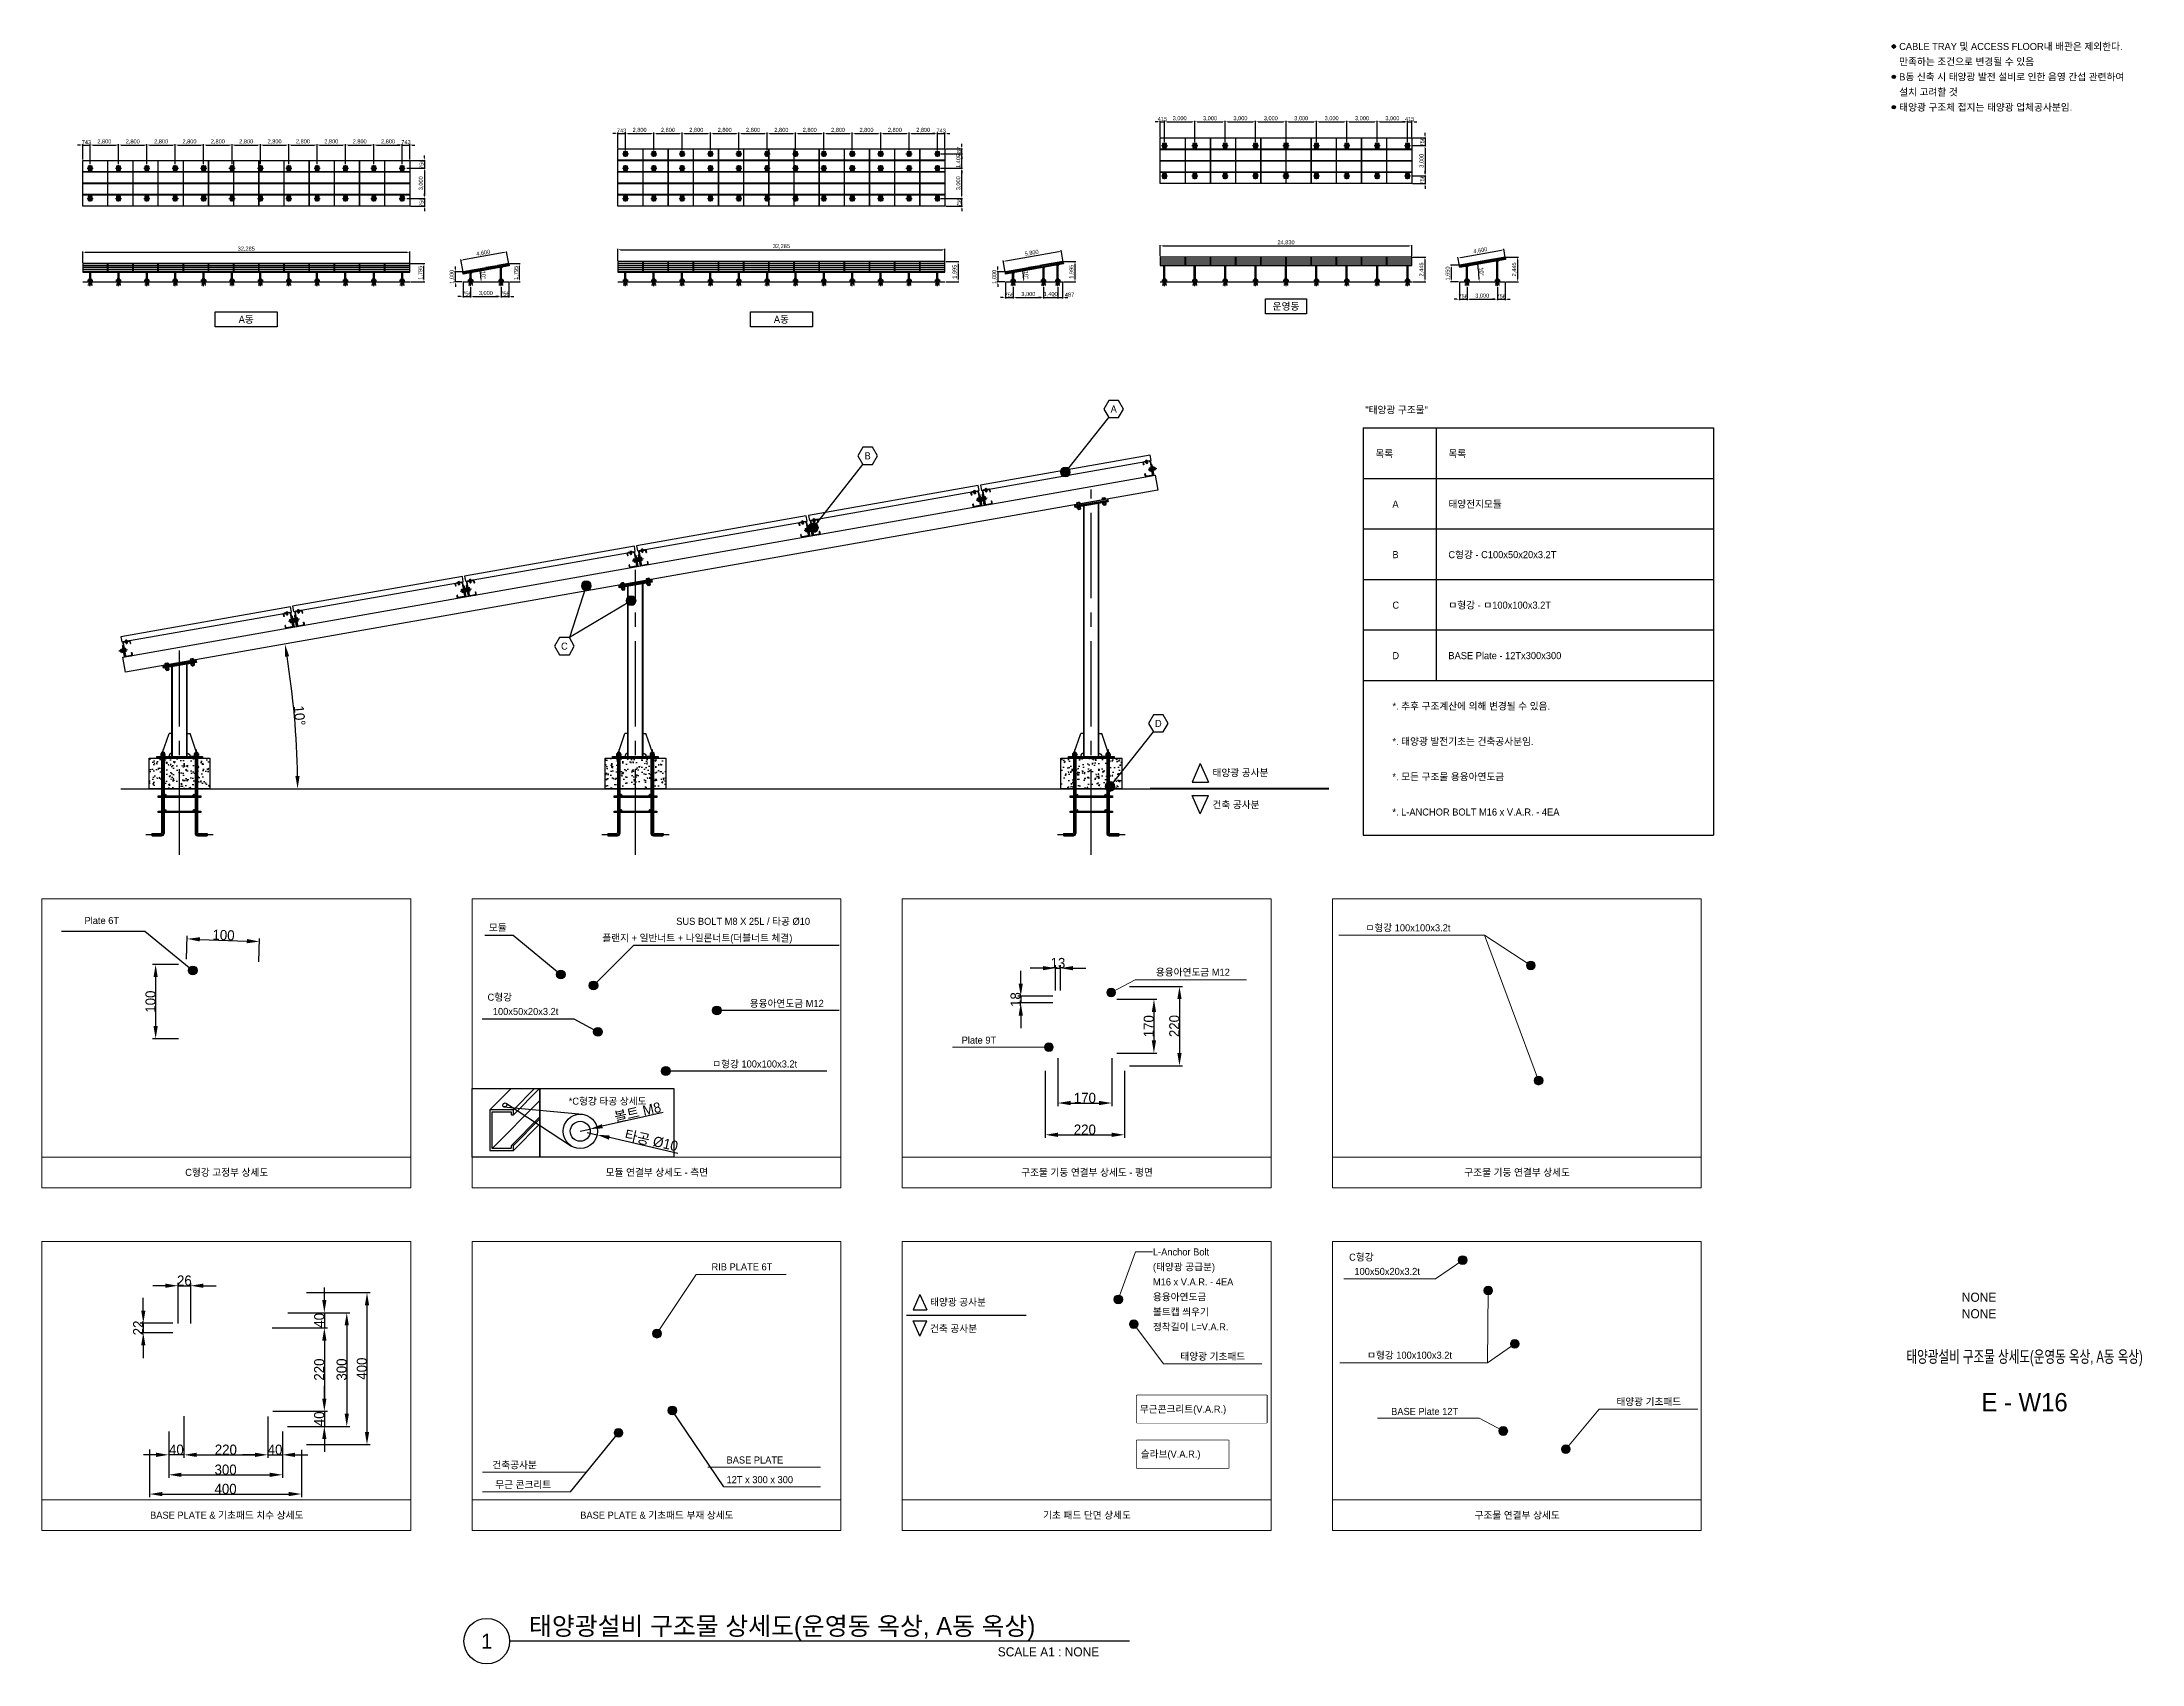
# Model space of a CAD drawing. Header units: millimetres. Extents: x 37541 to 999880, y 4425 to 2037423.
# Drawn here: x 37541 to 244844, y 1256250 to 1416340 of the extents above; entities that cross this region are included whole.
import ezdxf
from ezdxf.enums import TextEntityAlignment as Align

# ---------------------------------------------------------------- set-up
doc = ezdxf.new("R2010")
doc.units = ezdxf.units.MM
doc.header["$LTSCALE"] = 150
doc.linetypes.add('CENTER', pattern=[23.9, 20.4, -1.4, 0.7, -1.4])
doc.linetypes.add('CENTER2', pattern=[1.125, 0.75, -0.125, 0.125, -0.125])
doc.layers.get('0').update_dxf_attribs({"lineweight": 0})
doc.layers.get('Defpoints').update_dxf_attribs({"color": 150})
for name, color, linetype in [('-----20 태양광', 3, 'Continuous'), ('-----29 Cable Schedule', 1, 'Continuous'), ('-----29 Indicator', 1, 'Continuous'), ('-----30 Text', 2, 'Continuous'), ('-----36 Dimension', 1, 'Continuous'), ('-----41 Drawing Title', 2, 'Continuous'), ('-----42 Drawing Number', 2, 'Continuous'), ('-----43 Drawing Scale', 3, 'Continuous')]:
    doc.layers.add(name, color=color, linetype=linetype)
doc.styles.add('ELEC', font='')
doc.styles.get("Standard").update_dxf_attribs({"font": ''})
doc.styles.get('ELEC').set_extended_font_data('Dotum')
doc.styles.get('Standard').set_extended_font_data('Dotum')
doc.dimstyles.new('ISO-25', dxfattribs={"dimtxt": 2.5, "dimasz": 2.5, "dimexe": 1.25, "dimexo": 0.625, "dimtad": 1, "dimtxsty": 'Standard', "dimcen": 2.5, "dimadec": 0, "dimazin": 0, "dimtfac": 1, "dimtmove": 0, "dimatfit": 3, "dimfxl": 1, "dimarcsym": 0})
doc.dimstyles.new('태양광400', dxfattribs={"dimtxt": 400, "dimasz": 250, "dimexe": 80, "dimexo": 80, "dimgap": 80, "dimtad": 1, "dimtoh": 1, "dimdec": 0, "dimdsep": 46, "dimlunit": 6, "dimtxsty": 'ELEC', "dimcen": 2.5, "dimclrd": 1, "dimclre": 1, "dimclrt": 2, "dimadec": 0, "dimazin": 0, "dimtfac": 1, "dimtdec": 0, "dimtix": 1, "dimtmove": 0, "dimatfit": 3, "dimfxl": 1, "dimarcsym": 0})

msp = doc.modelspace()

# ---------------------------------------------------------------- texts
at = {"layer": '-----30 Text', "style": 'ELEC'}
for s, p in [('설치 고려할 것', (220874.636, 1411400.002)), ('B동 신축 시 태양광 발전 설비로 인한 음영 간섭 관련하여', (220874.636, 1412900.002)), ('태양광 구조체 접지는 태양광 업체공사분임.', (220874.636, 1409900.002)), ('"태양광 구조물"', (168177.052, 1380033.544)), ('목록', (169167.314, 1375713.219)), ('목록', (176373.637, 1375713.219)), ('A', (170848.79, 1370728.846)), ('태양전지모듈', (176373.637, 1370728.846)), ('C형강 - C100x50x20x3.2T', (176373.637, 1365744.473)), ('B', (170848.79, 1365744.473)), ('C', (170848.79, 1360760.099)), ('ㅁ형강 - ㅁ100x100x3.2T', (176373.637, 1360760.099)), ('D', (170848.79, 1355775.726)), ('BASE Plate - 12Tx300x300', (176373.637, 1355775.726)), ('*. 추후 구조계산에 의해 변경될 수 있음.', (170848.79, 1350791.353)), ('*. 태양광 발전기초는 건축공사분임.', (170848.79, 1347306.98)), ('*. 모든 구조물 용융아연도금 ', (170848.79, 1343822.607)), ('*. L-ANCHOR BOLT M16 x V.A.R. - 4EA', (170848.79, 1340338.234))]:
    msp.add_text(s, height=700, dxfattribs=at).set_placement(p, align=Align.MIDDLE_LEFT)
for s, p in [('A동', (57700.07, 1388964.273)), ('A동', (110531.547, 1388964.273)), ('운영동', (160344.582, 1390255.487)), ('C형강 고정부 상세도', (55778.094, 1304773.25)), ('모듈 연결부 상세도 - 측면', (98239.469, 1304773.25)), ('구조물 기둥 연결부 상세도 - 평면', (140700.844, 1304773.25)), ('구조물 기둥 연결부 상세도', (183162.22, 1304773.25)), ('BASE PLATE & 기초패드 치수 상세도', (55778.094, 1270938.561)), ('BASE PLATE & 기초패드 부재 상세도', (98239.469, 1270938.561)), ('기초 패드 단면 상세도', (140700.844, 1270938.561)), ('구조물 연결부 상세도', (183162.219, 1270938.561))]:
    msp.add_text(s, height=700, dxfattribs=at).set_placement(p, align=Align.MIDDLE_CENTER)
at = {"layer": '-----36 Dimension', "style": 'ELEC'}
for s, p in [('A', (143335.464, 1380117.186, 0.543)), ('B', (119045.456, 1375495.397, 0.543)), ('C', (89110.564, 1356711.593, 0.543)), ('D', (147740.226, 1349084.012, 0.543)), ('Plate 6T', (43443.364, 1329631.45)), ('모듈', (82539.497, 1328930.954)), ('SUS BOLT M8 X 25L / 타공 Ø10', (106754.738, 1329550.741)), ('ㅁ형강 100x100x3.2t', (172382.116, 1328912.795)), ('플랜지 + 일반너트 + 나일론너트(더블너트 체결)', (102236.482, 1327911.301)), ('용융아연도금 M12', (151148.835, 1324532.669)), ('C형강', (82732.917, 1322061.61)), ('100x50x20x3.2t', (85279.382, 1320654.991)), ('용융아연도금 M12', (111062.087, 1321451.162)), ('Plate 9T', (130031.301, 1317822.751)), ('ㅁ형강 100x100x3.2t', (107894.9, 1315472.963)), ('*C형강 타공 상세도', (93377.196, 1311800.963)), ('RIB PLATE 6T', (106634.413, 1295451.755)), ('C형강', (167782.8, 1296403.82)), ('100x50x20x3.2t', (170329.265, 1294997.201)), ('태양광 기초패드', (153114.146, 1286611.648)), ('ㅁ형강 100x100x3.2t', (172536.201, 1286727.253)), ('BASE Plate 12T', (174030.297, 1281174.738)), ('태양광 기초패드', (196157.284, 1282143.002)), ('건축공사분', (84194.374, 1275895.923)), ('무근 콘크리트', (85047.339, 1273955.759))]:
    msp.add_text(s, height=700, dxfattribs=at).set_placement(p, align=Align.MIDDLE_CENTER)
for s, p in [('태양광 공사분', (153086.402, 1344221.453)), ('건축 공사분', (153086.402, 1341065.063)), ('(태양광 공급분)', (147206.102, 1295439.43)), ('L-Anchor Bolt', (147206.102, 1296918.805)), ('M16 x V.A.R. - 4EA', (147206.102, 1293960.055)), ('태양광 공사분', (125202.244, 1291963.034)), ('용융아연도금', (147206.102, 1292480.68)), ('건축 공사분', (125202.244, 1289354.447)), ('볼트캡 씌우기', (147206.102, 1291001.305)), ('정착길이 L=V.A.R.', (147206.102, 1289521.93)), ('BASE PLATE', (105114.587, 1276385.414)), ('12T x 300 x 300', (105114.587, 1274445.25))]:
    msp.add_text(s, height=700, dxfattribs=at).set_placement(p, align=Align.MIDDLE_LEFT)
at = {"layer": '-----41 Drawing Title', "style": 'ELEC', "width": 0.7}
msp.add_text('태양광설비 구조물 상세도(운영동 옥상, A동 옥상)', height=1200, dxfattribs=at).set_placement((233250, 1286590.003), align=Align.MIDDLE_CENTER)
at = {"layer": '-----41 Drawing Title', "color": 2, "style": 'ELEC'}
msp.add_text('태양광설비 구조물 상세도(운영동 옥상, A동 옥상)', height=1800, dxfattribs=at).set_placement((85614.533, 1259100.002))
at = {"layer": '-----41 Drawing Title', "color": 7, "style": 'ELEC'}
msp.add_text('1', height=1500, dxfattribs=at).set_placement((81447.38, 1258500.002), align=Align.MIDDLE)
at = {"layer": '-----41 Drawing Title', "style": 'ELEC'}
msp.add_text('SCALE A1 : NONE', height=900, dxfattribs=at).set_placement((141902.62, 1257000.002), align=Align.RIGHT)
at = {"layer": '-----42 Drawing Number', "style": 'ELEC'}
msp.add_text('E - W16', height=1800, dxfattribs=at).set_placement((233250, 1282090.003), align=Align.MIDDLE_CENTER)
at = {"layer": '-----43 Drawing Scale', "style": 'ELEC'}
for p in [(227060.231, 1292000.003), (227060.231, 1290370.003)]:
    msp.add_text('NONE', height=900, dxfattribs=at).set_placement(p)

# ---------------------------------------------------------------- blocks, each defined once
blk = doc.blocks.new('G$C1B2F6472')
at = {"lineweight": 5}
for p, q in [((0, 9429), (12041, 9429)), ((0, 1000), (0, 9429)), ((12041, 1000), (12041, 9429)), ((0, 1000), (12041, 1000)), ((0, 0), (12041, 0))]:
    blk.add_line(p, q, dxfattribs=at)
at = {"linetype": 'Continuous', "lineweight": 5}
for p, q in [((0, 0), (0, 1000)), ((12041, 0), (12041, 1000))]:
    blk.add_line(p, q, dxfattribs=at)
blk = doc.blocks.new('*D127')
at = {"layer": '-----36 Dimension', "color": 1, "lineweight": -2, "transparency": 16777216}
for p, q in [((51559, 1280699), (51559, 1276594)), ((59821, 1280691), (59821, 1276594)), ((52809, 1276894), (58571, 1276894))]:
    blk.add_line(p, q, dxfattribs=at)
at = {"layer": '-----36 Dimension', "color": 1, "transparency": 16777216}
for points in [[(52809, 1277103), (52809, 1276686), (51559, 1276894)], [(58571, 1277103), (58571, 1276686), (59821, 1276894)]]:
    blk.add_solid(points, dxfattribs=at)
at = {"layer": 'Defpoints', "color": 0, "transparency": 16777216}
for p in [(51559, 1281199), (59821, 1281191), (59821, 1276894)]:
    blk.add_point(p, dxfattribs=at)
at = {"layer": '-----36 Dimension', "color": 5, "transparency": 16777216, "insert": (55690, 1277398), "char_height": 1000, "attachment_point": 5}
blk.add_mtext('220', dxfattribs=at)
blk = doc.blocks.new('*D128')
at = {"layer": '-----36 Dimension', "color": 1, "lineweight": -2, "transparency": 16777216}
for p, q in [((50059, 1279184), (50059, 1274623)), ((61276, 1279206), (61276, 1274623)), ((51309, 1274923), (60026, 1274923))]:
    blk.add_line(p, q, dxfattribs=at)
at = {"layer": '-----36 Dimension', "color": 1, "transparency": 16777216}
for points in [[(51309, 1275131), (51309, 1274714), (50059, 1274923)], [(60026, 1275131), (60026, 1274714), (61276, 1274923)]]:
    blk.add_solid(points, dxfattribs=at)
at = {"layer": 'Defpoints', "color": 0, "transparency": 16777216}
for p in [(50059, 1279684), (61276, 1279706), (61276, 1274923)]:
    blk.add_point(p, dxfattribs=at)
at = {"layer": '-----36 Dimension', "color": 5, "transparency": 16777216, "insert": (55668, 1275427), "char_height": 1000, "attachment_point": 5}
blk.add_mtext('300', dxfattribs=at)
blk = doc.blocks.new('*D129')
at = {"layer": '-----36 Dimension', "color": 1, "lineweight": -2, "transparency": 16777216}
for p, q in [((48169, 1277410), (48169, 1272724)), ((63157, 1277399), (63157, 1272724)), ((49419, 1273024), (61907, 1273024))]:
    blk.add_line(p, q, dxfattribs=at)
at = {"layer": '-----36 Dimension', "color": 1, "transparency": 16777216}
for points in [[(49419, 1273232), (49419, 1272816), (48169, 1273024)], [(61907, 1273232), (61907, 1272816), (63157, 1273024)]]:
    blk.add_solid(points, dxfattribs=at)
at = {"layer": 'Defpoints', "color": 0, "transparency": 16777216}
for p in [(48169, 1277910), (63157, 1277899), (63157, 1273024)]:
    blk.add_point(p, dxfattribs=at)
at = {"layer": '-----36 Dimension', "color": 5, "transparency": 16777216, "insert": (55663, 1273528), "char_height": 1000, "attachment_point": 5}
blk.add_mtext('400', dxfattribs=at)
blk = doc.blocks.new('*D130')
at = {"layer": '-----36 Dimension', "color": 1, "lineweight": -2, "transparency": 16777216}
for p, q in [((59821, 1280691), (59821, 1276594)), ((61276, 1279206), (61276, 1276594)), ((58571, 1276894), (57321, 1276894)), ((59821, 1276894), (61276, 1276894)), ((62526, 1276894), (63776, 1276894))]:
    blk.add_line(p, q, dxfattribs=at)
at = {"layer": '-----36 Dimension', "color": 1, "transparency": 16777216}
for points in [[(58571, 1277103), (58571, 1276686), (59821, 1276894)], [(62526, 1277103), (62526, 1276686), (61276, 1276894)]]:
    blk.add_solid(points, dxfattribs=at)
at = {"layer": 'Defpoints', "color": 0, "transparency": 16777216}
for p in [(59821, 1281191), (61276, 1279706), (61276, 1276894)]:
    blk.add_point(p, dxfattribs=at)
at = {"layer": '-----36 Dimension', "color": 5, "transparency": 16777216, "insert": (60548, 1277398), "char_height": 1000, "attachment_point": 5}
blk.add_mtext('40', dxfattribs=at)
blk = doc.blocks.new('*D131')
at = {"layer": '-----36 Dimension', "color": 1, "lineweight": -2, "transparency": 16777216}
for p, q in [((50059, 1279184), (50059, 1276594)), ((51559, 1280699), (51559, 1276594)), ((48809, 1276894), (47559, 1276894)), ((51559, 1276894), (50059, 1276894)), ((52809, 1276894), (54059, 1276894))]:
    blk.add_line(p, q, dxfattribs=at)
at = {"layer": '-----36 Dimension', "color": 1, "transparency": 16777216}
for points in [[(48809, 1277103), (48809, 1276686), (50059, 1276894)], [(52809, 1277103), (52809, 1276686), (51559, 1276894)]]:
    blk.add_solid(points, dxfattribs=at)
at = {"layer": 'Defpoints', "color": 0, "transparency": 16777216}
for p in [(51559, 1281199), (50059, 1279684), (50059, 1276894)]:
    blk.add_point(p, dxfattribs=at)
at = {"layer": '-----36 Dimension', "color": 5, "transparency": 16777216, "insert": (50809, 1277398), "char_height": 1000, "attachment_point": 5}
blk.add_mtext('40', dxfattribs=at)
blk = doc.blocks.new('*D132')
at = {"layer": '-----36 Dimension', "color": 1, "lineweight": -2, "transparency": 16777216}
for p, q in [((61783, 1289420), (65714, 1289420)), ((65414, 1288170), (65414, 1282445)), ((61790, 1281195), (65714, 1281195))]:
    blk.add_line(p, q, dxfattribs=at)
at = {"layer": '-----36 Dimension', "color": 1, "transparency": 16777216}
for points in [[(65205, 1288170), (65622, 1288170), (65414, 1289420)], [(65205, 1282445), (65622, 1282445), (65414, 1281195)]]:
    blk.add_solid(points, dxfattribs=at)
at = {"layer": 'Defpoints', "color": 0, "transparency": 16777216}
for p in [(61283, 1289420), (61290, 1281195), (65414, 1281195)]:
    blk.add_point(p, dxfattribs=at)
at = {"layer": '-----36 Dimension', "color": 5, "transparency": 16777216, "insert": (64910, 1285308), "char_height": 1000, "attachment_point": 5, "rotation": 90}
blk.add_mtext('220', dxfattribs=at)
blk = doc.blocks.new('*D133')
at = {"layer": '-----36 Dimension', "color": 1, "lineweight": -2, "transparency": 16777216}
for p, q in [((61793, 1290920), (67925, 1290920)), ((67625, 1289670), (67625, 1280956)), ((61776, 1279706), (67925, 1279706))]:
    blk.add_line(p, q, dxfattribs=at)
at = {"layer": '-----36 Dimension', "color": 1, "transparency": 16777216}
for points in [[(67417, 1289670), (67834, 1289670), (67625, 1290920)], [(67417, 1280956), (67834, 1280956), (67625, 1279706)]]:
    blk.add_solid(points, dxfattribs=at)
at = {"layer": 'Defpoints', "color": 0, "transparency": 16777216}
for p in [(61293, 1290920), (61276, 1279706), (67625, 1279706)]:
    blk.add_point(p, dxfattribs=at)
at = {"layer": '-----36 Dimension', "color": 5, "transparency": 16777216, "insert": (67122, 1285313), "char_height": 1000, "attachment_point": 5, "rotation": 90}
blk.add_mtext('300', dxfattribs=at)
blk = doc.blocks.new('*D134')
at = {"layer": '-----36 Dimension', "color": 1, "lineweight": -2, "transparency": 16777216}
for p, q in [((63650, 1292900), (69923, 1292900)), ((69623, 1291650), (69623, 1279149)), ((63657, 1277899), (69923, 1277899))]:
    blk.add_line(p, q, dxfattribs=at)
at = {"layer": '-----36 Dimension', "color": 1, "transparency": 16777216}
for points in [[(69415, 1291650), (69832, 1291650), (69623, 1292900)], [(69415, 1279149), (69832, 1279149), (69623, 1277899)]]:
    blk.add_solid(points, dxfattribs=at)
at = {"layer": 'Defpoints', "color": 0, "transparency": 16777216}
for p in [(63150, 1292900), (63157, 1277899), (69623, 1277899)]:
    blk.add_point(p, dxfattribs=at)
at = {"layer": '-----36 Dimension', "color": 5, "transparency": 16777216, "insert": (69119, 1285400), "char_height": 1000, "attachment_point": 5, "rotation": 90}
blk.add_mtext('400', dxfattribs=at)
blk = doc.blocks.new('*D135')
at = {"layer": '-----36 Dimension', "color": 1, "lineweight": -2, "transparency": 16777216}
for p, q in [((65414, 1292170), (65414, 1293420)), ((61793, 1290920), (65714, 1290920)), ((65414, 1290920), (65414, 1289420)), ((60258, 1289420), (65714, 1289420)), ((65414, 1288170), (65414, 1286920))]:
    blk.add_line(p, q, dxfattribs=at)
at = {"layer": '-----36 Dimension', "color": 1, "transparency": 16777216}
for points in [[(65205, 1292170), (65622, 1292170), (65414, 1290920)], [(65205, 1288170), (65622, 1288170), (65414, 1289420)]]:
    blk.add_solid(points, dxfattribs=at)
at = {"layer": 'Defpoints', "color": 0, "transparency": 16777216}
for p in [(61293, 1290920), (59758, 1289420), (65414, 1289420)]:
    blk.add_point(p, dxfattribs=at)
at = {"layer": '-----36 Dimension', "color": 5, "transparency": 16777216, "insert": (64910, 1290170), "char_height": 1000, "attachment_point": 5, "rotation": 90}
blk.add_mtext('40', dxfattribs=at)
blk = doc.blocks.new('*D136')
at = {"layer": '-----36 Dimension', "color": 1, "lineweight": -2, "transparency": 16777216}
for p, q in [((65414, 1282441), (65414, 1283691)), ((60321, 1281191), (65714, 1281191)), ((65414, 1281191), (65414, 1279706)), ((61776, 1279706), (65714, 1279706)), ((65414, 1278456), (65414, 1277206))]:
    blk.add_line(p, q, dxfattribs=at)
at = {"layer": '-----36 Dimension', "color": 1, "transparency": 16777216}
for points in [[(65205, 1282441), (65622, 1282441), (65414, 1281191)], [(65205, 1278456), (65622, 1278456), (65414, 1279706)]]:
    blk.add_solid(points, dxfattribs=at)
at = {"layer": 'Defpoints', "color": 0, "transparency": 16777216}
for p in [(59821, 1281191), (61276, 1279706), (65414, 1279706)]:
    blk.add_point(p, dxfattribs=at)
at = {"layer": '-----36 Dimension', "color": 5, "transparency": 16777216, "insert": (64910, 1280449), "char_height": 1000, "attachment_point": 5, "rotation": 90}
blk.add_mtext('40', dxfattribs=at)
blk = doc.blocks.new('*D116')
at = {"layer": '-----36 Dimension', "color": 1, "lineweight": -2, "transparency": 16777216}
for p, q in [((47540, 1291138), (47540, 1292388)), ((50470, 1289888), (47240, 1289888)), ((47540, 1289888), (47540, 1288950)), ((50470, 1288950), (47240, 1288950)), ((47540, 1287700), (47540, 1286450))]:
    blk.add_line(p, q, dxfattribs=at)
at = {"layer": '-----36 Dimension', "color": 1, "transparency": 16777216}
for points in [[(47331, 1291138), (47748, 1291138), (47540, 1289888)], [(47331, 1287700), (47748, 1287700), (47540, 1288950)]]:
    blk.add_solid(points, dxfattribs=at)
at = {"layer": 'Defpoints', "color": 0, "transparency": 16777216}
for p in [(50970, 1289888), (47540, 1288950), (50970, 1288950)]:
    blk.add_point(p, dxfattribs=at)
at = {"layer": '-----36 Dimension', "color": 5, "transparency": 16777216, "insert": (47037, 1289419), "char_height": 1000, "attachment_point": 5, "rotation": 90}
blk.add_mtext('22', dxfattribs=at)
blk = doc.blocks.new('*D117')
at = {"layer": '-----36 Dimension', "color": 1, "lineweight": -2, "transparency": 16777216}
for p, q in [((49720, 1293586), (48470, 1293586)), ((50970, 1289870), (50970, 1293886)), ((50970, 1293586), (52223, 1293586)), ((52223, 1289870), (52223, 1293886)), ((53473, 1293586), (54723, 1293586))]:
    blk.add_line(p, q, dxfattribs=at)
at = {"layer": '-----36 Dimension', "color": 1, "transparency": 16777216}
for points in [[(49720, 1293794), (49720, 1293377), (50970, 1293586)], [(53473, 1293794), (53473, 1293377), (52223, 1293586)]]:
    blk.add_solid(points, dxfattribs=at)
at = {"layer": 'Defpoints', "color": 0, "transparency": 16777216}
for p in [(52223, 1293586), (50970, 1289370), (52223, 1289370)]:
    blk.add_point(p, dxfattribs=at)
at = {"layer": '-----36 Dimension', "color": 5, "transparency": 16777216, "insert": (51597, 1294089), "char_height": 1000, "attachment_point": 5}
blk.add_mtext('26', dxfattribs=at)
blk = doc.blocks.new('*D125')
at = {"layer": '-----36 Dimension', "lineweight": -2, "transparency": 16777216}
for p, q in [((51797, 1325830), (51884, 1328119)), ((53121, 1327773), (57765, 1327598)), ((58939, 1325561), (59025, 1327850))]:
    blk.add_line(p, q, dxfattribs=at)
at = {"layer": '-----36 Dimension', "transparency": 16777216}
for points in [[(53129, 1327981), (53114, 1327564), (51872, 1327820)], [(57773, 1327806), (57757, 1327389), (59014, 1327551)]]:
    blk.add_solid(points, dxfattribs=at)
at = {"layer": 'Defpoints', "color": 0, "transparency": 16777216}
for p in [(59014, 1327551), (51778, 1325330), (58920, 1325061)]:
    blk.add_point(p, dxfattribs=at)
at = {"layer": '-----36 Dimension', "transparency": 16777216, "insert": (55462, 1328189), "char_height": 1000, "attachment_point": 5, "rotation": 357.84262}
blk.add_mtext('100', dxfattribs=at)
blk = doc.blocks.new('*D126')
at = {"layer": '-----36 Dimension', "lineweight": -2, "transparency": 16777216}
for p, q in [((51000, 1325292), (48461, 1325292)), ((48761, 1324042), (48761, 1319205)), ((51000, 1317955), (48461, 1317955))]:
    blk.add_line(p, q, dxfattribs=at)
at = {"layer": '-----36 Dimension', "transparency": 16777216}
for points in [[(48553, 1324042), (48969, 1324042), (48761, 1325292)], [(48553, 1319205), (48969, 1319205), (48761, 1317955)]]:
    blk.add_solid(points, dxfattribs=at)
at = {"layer": 'Defpoints', "color": 0, "transparency": 16777216}
for p in [(51500, 1325292), (48761, 1317955), (51500, 1317955)]:
    blk.add_point(p, dxfattribs=at)
at = {"layer": '-----36 Dimension', "transparency": 16777216, "insert": (48257, 1321623), "char_height": 1000, "attachment_point": 5, "rotation": 90}
blk.add_mtext('100', dxfattribs=at)
blk = doc.blocks.new('*D118')
at = {"layer": '-----36 Dimension', "lineweight": -2, "transparency": 16777216}
for p, q in [((137824, 1316047), (137824, 1311315)), ((143149, 1316047), (143149, 1311315)), ((139074, 1311615), (141899, 1311615))]:
    blk.add_line(p, q, dxfattribs=at)
at = {"layer": '-----36 Dimension', "transparency": 16777216}
for points in [[(139074, 1311824), (139074, 1311407), (137824, 1311615)], [(141899, 1311824), (141899, 1311407), (143149, 1311615)]]:
    blk.add_solid(points, dxfattribs=at)
at = {"layer": 'Defpoints', "color": 0, "transparency": 16777216}
for p in [(137824, 1316547), (143149, 1316547), (143149, 1311615)]:
    blk.add_point(p, dxfattribs=at)
at = {"layer": '-----36 Dimension', "transparency": 16777216, "insert": (140487, 1312119), "char_height": 1000, "attachment_point": 5}
blk.add_mtext('170', dxfattribs=at)
blk = doc.blocks.new('*D119')
at = {"layer": '-----36 Dimension', "lineweight": -2, "transparency": 16777216}
for p, q in [((136573, 1314792), (136573, 1308183)), ((144398, 1314798), (144398, 1308183)), ((137823, 1308483), (143148, 1308483))]:
    blk.add_line(p, q, dxfattribs=at)
at = {"layer": '-----36 Dimension', "transparency": 16777216}
for points in [[(137823, 1308691), (137823, 1308274), (136573, 1308483)], [(143148, 1308691), (143148, 1308274), (144398, 1308483)]]:
    blk.add_solid(points, dxfattribs=at)
at = {"layer": 'Defpoints', "color": 0, "transparency": 16777216}
for p in [(136573, 1315292), (144398, 1315298), (144398, 1308483)]:
    blk.add_point(p, dxfattribs=at)
at = {"layer": '-----36 Dimension', "transparency": 16777216, "insert": (140485, 1308987), "char_height": 1000, "attachment_point": 5}
blk.add_mtext('220', dxfattribs=at)
blk = doc.blocks.new('*D120')
at = {"layer": '-----36 Dimension', "lineweight": -2, "transparency": 16777216}
for p, q in [((143655, 1321853), (147606, 1321853)), ((147306, 1320603), (147306, 1317797)), ((143649, 1316547), (147606, 1316547))]:
    blk.add_line(p, q, dxfattribs=at)
at = {"layer": '-----36 Dimension', "transparency": 16777216}
for points in [[(147097, 1320603), (147514, 1320603), (147306, 1321853)], [(147097, 1317797), (147514, 1317797), (147306, 1316547)]]:
    blk.add_solid(points, dxfattribs=at)
at = {"layer": 'Defpoints', "color": 0, "transparency": 16777216}
for p in [(143155, 1321853), (143149, 1316547), (147306, 1316547)]:
    blk.add_point(p, dxfattribs=at)
at = {"layer": '-----36 Dimension', "transparency": 16777216, "insert": (146802, 1319200), "char_height": 1000, "attachment_point": 5, "rotation": 90}
blk.add_mtext('170', dxfattribs=at)
blk = doc.blocks.new('*D121')
at = {"layer": '-----36 Dimension', "lineweight": -2, "transparency": 16777216}
for p, q in [((144899, 1323127), (150128, 1323127)), ((149828, 1321877), (149828, 1316548)), ((144898, 1315298), (150128, 1315298))]:
    blk.add_line(p, q, dxfattribs=at)
at = {"layer": '-----36 Dimension', "transparency": 16777216}
for points in [[(149620, 1321877), (150036, 1321877), (149828, 1323127)], [(149620, 1316548), (150036, 1316548), (149828, 1315298)]]:
    blk.add_solid(points, dxfattribs=at)
at = {"layer": 'Defpoints', "color": 0, "transparency": 16777216}
for p in [(144399, 1323127), (144398, 1315298), (149828, 1315298)]:
    blk.add_point(p, dxfattribs=at)
at = {"layer": '-----36 Dimension', "transparency": 16777216, "insert": (149324, 1319213), "char_height": 1000, "attachment_point": 5, "rotation": 90}
blk.add_mtext('220', dxfattribs=at)
blk = doc.blocks.new('*D122')
at = {"layer": '-----36 Dimension', "lineweight": -2, "transparency": 16777216}
for p, q in [((134160, 1323408), (134160, 1324658)), ((137313, 1322158), (133860, 1322158)), ((137313, 1321496), (133860, 1321496)), ((134160, 1322158), (134160, 1321496)), ((134160, 1320246), (134160, 1318996))]:
    blk.add_line(p, q, dxfattribs=at)
at = {"layer": '-----36 Dimension', "transparency": 16777216}
for points in [[(133952, 1323408), (134368, 1323408), (134160, 1322158)], [(133952, 1320246), (134368, 1320246), (134160, 1321496)]]:
    blk.add_solid(points, dxfattribs=at)
at = {"layer": 'Defpoints', "color": 0, "transparency": 16777216}
for p in [(134160, 1321496), (137813, 1322158), (137813, 1321496)]:
    blk.add_point(p, dxfattribs=at)
at = {"layer": '-----36 Dimension', "transparency": 16777216, "insert": (133656, 1321827), "char_height": 1000, "attachment_point": 5, "rotation": 90}
blk.add_mtext('18', dxfattribs=at)
blk = doc.blocks.new('*D123')
at = {"layer": '-----36 Dimension', "lineweight": -2, "transparency": 16777216}
for p, q in [((136340, 1324928), (135090, 1324928)), ((137590, 1322708), (137590, 1325228)), ((137590, 1324928), (138071, 1324928)), ((138071, 1322708), (138071, 1325228)), ((139321, 1324928), (140571, 1324928))]:
    blk.add_line(p, q, dxfattribs=at)
at = {"layer": '-----36 Dimension', "transparency": 16777216}
for points in [[(136340, 1325137), (136340, 1324720), (137590, 1324928)], [(139321, 1325137), (139321, 1324720), (138071, 1324928)]]:
    blk.add_solid(points, dxfattribs=at)
at = {"layer": 'Defpoints', "color": 0, "transparency": 16777216}
for p in [(138071, 1324928), (137590, 1322208), (138071, 1322208)]:
    blk.add_point(p, dxfattribs=at)
at = {"layer": '-----36 Dimension', "transparency": 16777216, "insert": (137831, 1325432), "char_height": 1000, "attachment_point": 5}
blk.add_mtext('13', dxfattribs=at)
blk = doc.blocks.new('*D197')
at = {"layer": '-----36 Dimension', "lineweight": -2, "transparency": 16777216}
for p, q in [((98866, 1310689), (92853, 1309323)), ((90673, 1308828), (91634, 1309046))]:
    blk.add_line(p, q, dxfattribs=at)
at = {"layer": '-----36 Dimension', "transparency": 16777216}
blk.add_solid([(92807, 1309526), (92899, 1309120), (91634, 1309046)], dxfattribs=at)
at = {"layer": 'Defpoints', "color": 0, "transparency": 16777216}
for p in [(90673, 1308828), (91634, 1309046)]:
    blk.add_point(p, dxfattribs=at)
at = {"layer": '-----36 Dimension', "transparency": 16777216, "insert": (96346, 1310682), "char_height": 1000, "attachment_point": 5, "rotation": 12.79944}
blk.add_mtext('{\\f굴림|b0|i0|c129|p2;볼트} M8', dxfattribs=at)
blk = doc.blocks.new('*D124')
at = {"layer": '-----36 Dimension', "lineweight": -2, "transparency": 16777216}
for p, q in [((91371, 1308705), (92331, 1308484)), ((100321, 1306649), (93549, 1308204))]:
    blk.add_line(p, q, dxfattribs=at)
at = {"layer": '-----36 Dimension', "transparency": 16777216}
blk.add_solid([(93596, 1308407), (93503, 1308001), (92331, 1308484)], dxfattribs=at)
at = {"layer": 'Defpoints', "color": 0, "transparency": 16777216}
for p in [(91371, 1308705), (92331, 1308484)]:
    blk.add_point(p, dxfattribs=at)
at = {"layer": '-----36 Dimension', "transparency": 16777216, "insert": (97680, 1307877), "char_height": 1000, "attachment_point": 5, "rotation": 347.06338}
blk.add_mtext('타공 Ø10', dxfattribs=at)
blk = doc.blocks.new('G$CE9AAA169')
at = {"linetype": 'CENTER', "ltscale": 0.3}
blk.add_line((58, 12), (0, 12), dxfattribs=at)
for p, q in [((11, 18), (10, 17)), ((10, 7), (10, 17)), ((10, 7), (11, 6)), ((15, 18), (11, 18)), ((11, 6), (11, 18)), ((15, 6), (11, 6)), ((15, 4), (15, 20)), ((16, 23), (24, 23)), ((24, 17), (16, 17)), ((24, 7), (16, 7)), ((16, 1), (24, 1)), ((25, 4), (25, 20)), ((28, 12), (25, 14)), ((25, 12), (28, 10)), ((47, 23), (40, 23)), ((40, 1), (40, 23)), ((40, 17), (47, 17)), ((40, 7), (47, 7)), ((47, 1), (40, 1)), ((48, 4), (48, 20))]:
    blk.add_line(p, q)
for points in [[(25, 1), (28, 1), (28, 23), (25, 23)], [(38, 0), (38, 24), (40, 24), (40, 0)]]:
    blk.add_lwpolyline(points, close=True)
for centre, radius, start, end in [((20, 20), 4.82, 145.3301, 214.6699), ((33, 12), 18, 162.2591, 197.7409), ((20, 4), 4.82, 145.3301, 214.6699), ((20, 20), 4.82, 325.3301, 34.6699), ((7, 12), 18, 342.2591, 17.7409), ((20, 4), 4.82, 325.3301, 34.6699), ((43, 20), 4.82, 325.3301, 34.6699), ((30, 12), 18, 342.2591, 17.7409), ((43, 4), 4.82, 325.3301, 34.6699)]:
    blk.add_arc(centre, radius, start, end)
blk = doc.blocks.new('G$C40D0023C')
for p, q in [((0, 12), (5, 12)), ((0, 10), (0, 1)), ((0, 9), (5, 9)), ((0, 3), (5, 3)), ((0, 0), (5, 0)), ((5, 10), (5, 1))]:
    blk.add_line(p, q)
for centre, radius, start, end in [((2, 10), 2.43, 143.5307, 216.4693), ((9, 6), 9, 161.2917, 198.7083), ((2, 1), 2.43, 143.5307, 216.4693), ((3, 10), 2.43, 323.5307, 36.4693), ((-4, 6), 9, 341.2917, 18.7083), ((3, 1), 2.43, 323.5307, 36.4693)]:
    blk.add_arc(centre, radius, start, end)
blk = doc.blocks.new('G$C8948AF4A')
for p, q in [((0, 12), (2, 12)), ((0, 0), (0, 12)), ((0, 7), (2, 6)), ((0, 6), (2, 5)), ((2, 0), (0, 0)), ((2, 12), (2, 0))]:
    blk.add_line(p, q)
blk = doc.blocks.new('G$C516BF46D')
for name, p in [('G$C40D0023C', (0, 0)), ('G$C8948AF4A', (5, 0))]:
    blk.add_blockref(name, p)
blk = doc.blocks.new('G$C8DD5E604')
at = {"linetype": 'CENTER', "ltscale": 0.3}
blk.add_line((0, 6), (23, 6), dxfattribs=at)
for p, q in [((1, 9), (2, 9)), ((1, 9), (1, 4)), ((1, 9), (6, 9)), ((2, 3), (1, 4)), ((1, 4), (6, 4)), ((2, 3), (2, 9)), ((13, 9), (2, 9)), ((13, 3), (2, 3)), ((16, 0), (16, 12)), ((16, 12), (18, 12)), ((16, 7), (18, 6)), ((16, 6), (18, 5)), ((18, 0), (16, 0)), ((18, 12), (18, 0)), ((21, 12), (18, 12)), ((18, 12), (18, 0)), ((21, 9), (18, 9)), ((21, 3), (18, 3)), ((21, 0), (18, 0)), ((22, 10), (22, 2))]:
    blk.add_line(p, q)
for centre, radius, start, end in [((19, 10), 2.43, 323.5307, 36.4693), ((13, 6), 9, 341.2917, 18.7083), ((19, 2), 2.43, 323.5307, 36.4693)]:
    blk.add_arc(centre, radius, start, end)
blk.add_blockref('G$C516BF46D', (6, 0))
blk = doc.blocks.new('G$CC1AFC2AA')
for p, q in [((28, 70), (28, 0)), ((28, 0), (34, 0)), ((34, 75), (33, 75)), ((34, 75), (34, 0)), ((34, 75), (34, 0))]:
    blk.add_line(p, q)
at = {"ltscale": 0.1}
for p, q in [((34, 92), (34, 8)), ((34, 67), (34, 8)), ((37, 92), (37, 8)), ((42, 100), (76, 100)), ((42, 97), (76, 97)), ((42, 0), (76, 0)), ((42, 3), (76, 3)), ((81, 92), (81, 80)), ((81, 80), (84, 80)), ((81, 8), (81, 20)), ((81, 20), (84, 20)), ((84, 92), (84, 80)), ((84, 8), (84, 20))]:
    blk.add_line(p, q, dxfattribs=at)
blk.add_arc((33, 70), 5, 90, 180)
for centre, radius, start, end in [((42, 92), 8, 90, 180), ((42, 8), 8, 180, 270), ((42, 92), 5, 90, 180), ((42, 8), 5, 180, 270), ((76, 92), 8, 0, 90), ((76, 92), 5, 0, 90), ((76, 8), 8, 270, 0), ((76, 8), 5, 270, 0)]:
    blk.add_arc(centre, radius, start, end, dxfattribs=at)
blk.add_blockref('G$CE9AAA169', (0, 31))
at = {"rotation": 90}
blk.add_blockref('G$C8DD5E604', (65, 84), dxfattribs=at)
blk = doc.blocks.new('G$C0AB08128')
for p, q in [((0, 15), (0, 1)), ((30, 16), (4, 16)), ((30, 0), (4, 0)), ((9, 15), (9, 1)), ((26, 15), (26, 1)), ((35, 15), (35, 1))]:
    blk.add_line(p, q)
for centre, radius, start, end in [((4, 8), 8.39, 58.9335, 121.0665), ((4, 8), 8.39, 238.9335, 301.0665), ((17, -16), 31.8, 74.1759, 105.8241), ((17, 32), 31.8, 254.1759, 285.8241), ((30, 8), 8.39, 58.9335, 121.0665), ((30, 8), 8.39, 238.9335, 301.0665)]:
    blk.add_arc(centre, radius, start, end)
blk = doc.blocks.new('G$C989A692A')
for p, q in [((0, 5), (0, 0)), ((34, 5), (0, 5)), ((0, 0), (34, 0)), ((14, 0), (17, 5)), ((17, 0), (20, 5)), ((34, 0), (34, 5))]:
    blk.add_line(p, q)
blk = doc.blocks.new('G$CC6E26A9D')
for p, q in [((0, 20, 0), (44.5, 150, 0)), ((64.5, 150, 0), (44.5, 150, 0)), ((64.5, 20, 0), (64.5, 150, 0)), ((0, 0, 0), (0, 20, 0)), ((0, 0, 0), (44.5, 0, 0))]:
    blk.add_line(p, q)
blk.add_arc((64.5, 0, 0), 20, 90, 180)
blk = doc.blocks.new('G$CDDFF37AD')
h = blk.add_hatch()
h.set_pattern_fill('AR-CONC', color=256, scale=0.5)
h.set_pattern_definition([(50, (-4314257.696, 1929371.17), (91.0923345, -7.9695428), [9.525, -104.775]), (355, (-4314257.7, 1929371.17), (-17.6217107, 95.5284226), [7.62, -83.820292]), (100.4514447, (-4314250.105, 1929370.506), (73.4706235, 87.558876), [8.0950044, -89.0451223]), (46.1842, (-4314257.7, 1929396.57), (135.5395204, -21.021164), [14.2875, -157.1625]), (96.6355576, (-4314246.4, 1929394.82), (118.702067, 123.7130623), [12.1425116, -133.567804]), (351.184151, (-4314257.7, 1929396.57), (118.702067, 123.7130623), [11.4299835, -125.729866]), (21, (-4314244.996, 1929390.22), (75.8071956, -51.1325991), [9.525, -104.775]), (326, (-4314245, 1929390.22), (30.9010142, 92.093983), [7.62, -83.82]), (71.451445, (-4314238.68, 1929385.96), (106.7082096, 40.9613844), [8.0950044, -89.0449688]), (37.5, (-4314257.696, 1929371.17), (1.54430163, 42.27751944), [0, -82.804, 0, -85.09, 0, -84.1375]), (7.5, (-4314257.696, 1929371.17), (33.40983126, 50.0902874), [0, -48.514, 0, -80.899, 0, -32.0675]), (327.5, (-4314286.017, 1929371.17), (67.79529758, -2.864372), [0, -31.75, 0, -99.06, 0, -131.445]), (317.5, (-4314298.717, 1929371.17), (74.0645907, 12.7132455), [0, -41.275, 0, -65.786, 0, -93.345])])
h.paths.add_polyline_path([(132, 262), (132, 462), (50, 462), (50, 262)])
h.paths.add_polyline_path([(352, 262), (352, 462), (148, 462), (148, 262)])
h.paths.add_polyline_path([(368, 462), (368, 262), (450, 262), (450, 462)])
for p, q in [((132, 502), (133, 503)), ((132, 502), (132, -28)), ((132, 502), (148, 502)), ((133, 503), (147, 503)), ((147, 503), (148, 502)), ((148, 502), (148, -32)), ((352, 502), (353, 503)), ((352, 502), (352, -32)), ((352, 502), (368, 502)), ((353, 503), (367, 503)), ((367, 503), (368, 502)), ((368, 502), (368, -28)), ((68, -33), (69, -32)), ((68, -33), (68, -47)), ((68, -47), (69, -48)), ((69, -32, 0), (128, -32, 0)), ((69, -32), (69, -48)), ((69, -48, 0), (132, -48, 0)), ((368, -48, 0), (431, -48, 0)), ((372, -32, 0), (431, -32, 0)), ((431, -32), (431, -48)), ((431, -32), (432, -33)), ((431, -48), (432, -47)), ((432, -33), (432, -47))]:
    blk.add_line(p, q)
at = {"linetype": 'CENTER', "ltscale": 50}
for p, q in [((140, 519), (140, -32)), ((360, 519), (360, -32)), ((28, -40), (132, -40)), ((368, -40), (472, -40))]:
    blk.add_line(p, q, dxfattribs=at)
for points in [[(50, 462), (450, 462), (450, 262), (50, 262)], [(100, 474), (400, 474), (400, 462), (100, 462)], [(125, 474), (155, 474), (155, 476), (125, 476)], [(345, 474), (375, 474), (375, 476), (345, 476)]]:
    blk.add_lwpolyline(points, close=True)
at = {"elevation": 0}
for points in [[(110, 215), (390, 215), (390, 205), (110, 205)], [(110, 115), (390, 115), (390, 105), (110, 105)]]:
    blk.add_lwpolyline(points, close=True, dxfattribs=at)
for centre in [(155, 220, 0), (345, 220, 0), (155, 120, 0), (345, 120, 0)]:
    blk.add_circle(centre, 5)
at = {"extrusion": (2.70222e-08, 1.59759e-22, 1)}
blk.add_arc((128, -28, 0), 4, 270, 0, dxfattribs=at)
at = {"extrusion": (2.15436e-08, 0, 1)}
blk.add_arc((132, -32, 0), 16, 270, 0, dxfattribs=at)
at = {"linetype": 'CENTER', "ltscale": 50}
for centre, start, end in [((132, -32), 270, 360), ((368, -32), 180, 270)]:
    blk.add_arc(centre, 8, start, end, dxfattribs=at)
at = {"extrusion": (-2.15436e-08, -5.39187e-23, 1)}
blk.add_arc((368, -32, 0), 16, 180, 270, dxfattribs=at)
at = {"extrusion": (-2.70222e-08, -2.11681e-22, 1)}
blk.add_arc((372, -28, 0), 4, 180, 270, dxfattribs=at)
blk.add_blockref('G$CC6E26A9D', (136, 474, 0))
at = {"xscale": -1}
blk.add_blockref('G$CC6E26A9D', (364, 474, 0), dxfattribs=at)
at = {"xscale": 0.8, "yscale": 0.8, "zscale": 0.8}
for name, p in [('G$C0AB08128', (126, 480)), ('G$C989A692A', (126, 476)), ('G$C0AB08128', (346, 480)), ('G$C989A692A', (346, 476))]:
    blk.add_blockref(name, p, dxfattribs=at)
blk = doc.blocks.new('G$CB3066EF5')
for p, q in [((1, 18), (0, 17)), ((0, 7), (0, 17)), ((0, 7), (1, 6)), ((6, 18), (1, 18)), ((1, 6), (1, 18)), ((6, 6), (1, 6)), ((6, 4), (6, 20)), ((7, 23), (16, 23)), ((16, 17), (7, 17)), ((16, 7), (7, 7)), ((7, 1), (16, 1)), ((16, 4), (16, 20)), ((20, 12), (16, 14)), ((16, 12), (20, 10)), ((47, 23), (40, 23)), ((40, 1), (40, 23)), ((40, 17), (47, 17)), ((40, 7), (47, 7)), ((47, 1), (40, 1)), ((48, 4), (48, 20))]:
    blk.add_line(p, q)
for points in [[(16, 1), (20, 1), (20, 23), (16, 23)], [(38, 0), (38, 24), (40, 24), (40, 0)]]:
    blk.add_lwpolyline(points, close=True)
for centre, radius, start, end in [((24, 12), 18, 162.2591, 197.7409), ((11, 20), 4.82, 145.3301, 214.6699), ((11, 4), 4.82, 145.3301, 214.6699), ((12, 20), 4.82, 325.3301, 34.6699), ((-2, 12), 18, 342.2591, 17.7409), ((12, 4), 4.82, 325.3301, 34.6699), ((43, 20), 4.82, 325.3301, 34.6699), ((30, 12), 18, 342.2591, 17.7409), ((43, 4), 4.82, 325.3301, 34.6699)]:
    blk.add_arc(centre, radius, start, end)
blk = doc.blocks.new('G$CB85E6AD0')
for points in [[(0, 37.5), (220, 37.5), (220, 28.5), (0, 28.5)], [(0, 28.5), (220, 28.5), (220, 19.5), (0, 19.5)]]:
    blk.add_lwpolyline(points, close=True)
at = {"rotation": 90}
for p in [(37, 0), (207, 0)]:
    blk.add_blockref('G$CB3066EF5', p, dxfattribs=at)
blk = doc.blocks.new('A$C4a2f47a4')
blk.add_line((23, 435), (6797, 435))
for points in [[(5687, 2398), (6803, 2595), (6797, 2630), (5680, 2433)], [(37, 1300), (6830, 2498), (6847, 2400), (54, 1202)], [(4555, 2199), (5672, 2396), (5666, 2430), (4549, 2233)], [(3423, 1999), (4540, 2196), (4534, 2230), (3417, 2034)], [(2292, 1800), (3409, 1996), (3403, 2031), (2286, 1834)], [(1160, 1600), (2277, 1797), (2271, 1831), (1154, 1635)], [(29, 1401), (1146, 1597), (1139, 1632), (23, 1435)]]:
    blk.add_lwpolyline(points, close=True)
at = {"linetype": 'CENTER2', "ltscale": 5}
for points in [[(6410, 0), (6410, 2403)], [(3410, 0), (3410, 1874)], [(410, 0), (410, 1345)]]:
    blk.add_lwpolyline(points, dxfattribs=at)
for points in [[(6360, 647), (6360, 2296)], [(6363, 647), (6363, 2296)], [(6457, 647), (6457, 2313)], [(6460, 647), (6460, 2313)], [(3360, 647), (3360, 1767)], [(3363, 647), (3363, 1767)], [(3457, 647), (3457, 1784)], [(3460, 647), (3460, 1784)], [(457, 647), (457, 1255)], [(460, 647), (460, 1255)], [(360, 647), (360, 1238)], [(363, 647), (363, 1238)]]:
    blk.add_lwpolyline(points)
at = {"xscale": -1, "rotation": 9.999999999999073}
for p in [(6849, 2501), (5717, 2302), (4585, 2102), (3454, 1903), (2322, 1703), (1191, 1504)]:
    blk.add_blockref('G$CC1AFC2AA', p, dxfattribs=at)
for name, p, rotation in [('G$CC1AFC2AA', (5676, 2295), 9.99999999999917), ('G$CB85E6AD0', (6307, 2266), 9.999999999993065), ('G$CC1AFC2AA', (4544, 2095), 9.99999999999917), ('G$CC1AFC2AA', (3413, 1896), 9.99999999999917), ('G$CC1AFC2AA', (2281, 1696), 9.99999999999917), ('G$CB85E6AD0', (3307, 1737), 9.999999999993065), ('G$CC1AFC2AA', (1150, 1497), 9.99999999999917), ('G$CC1AFC2AA', (18, 1297), 9.99999999999917), ('G$CB85E6AD0', (307, 1208), 9.999999999993065)]:
    blk.add_blockref(name, p, dxfattribs=dict(rotation=rotation))
for p in [(160, 173), (3160, 173), (6160, 173)]:
    blk.add_blockref('G$CDDFF37AD', p)
blk = doc.blocks.new('*D196')
at = {"layer": '-----36 Dimension', "lineweight": -2, "transparency": 16777216}
blk.add_arc((-19456, 1342643), 82229, 0.87098, 9.12902, dxfattribs=at)
at = {"layer": '-----36 Dimension', "transparency": 16777216}
for points in [[(61526, 1355655), (61937, 1355724), (61524, 1356922)], [(62972, 1343895), (62555, 1343892), (62773, 1342643)]]:
    blk.add_solid(points, dxfattribs=at)
at = {"layer": 'Defpoints', "color": 0, "transparency": 16777216}
for p in [(147683, 1372114, 1), (45785, 1354147, 1), (62634, 1347424), (45314, 1342643, 1), (146931, 1342643, 1)]:
    blk.add_point(p, dxfattribs=at)
at = {"layer": '-----36 Dimension', "transparency": 16777216, "insert": (62962, 1349854), "char_height": 1000, "attachment_point": 5, "rotation": 275}
blk.add_mtext('10°', dxfattribs=at)
blk = doc.blocks.new('*U90')
blk.add_lwpolyline([(-1232, -558), (-1232, 558), (1232, 558), (1232, -558)], close=True)
blk = doc.blocks.new('*U89')
at = {"layer": '-----20 태양광'}
for p in [(0, 3395), (0, 2263), (2485, 3395), (2485, 2263), (4970, 3395), (4970, 2263), (7455, 3395), (7455, 2263), (9940, 3395), (9940, 2263), (12425, 3395), (12425, 2263), (14910, 3395), (14910, 2263), (17395, 3395), (17395, 2263), (19880, 3395), (19880, 2263), (0, 1132), (0, 0), (2485, 1132), (2485, 0), (4970, 1132), (4970, 0), (7455, 1132), (7455, 0), (9940, 1132), (9940, 0), (12425, 1132), (12425, 0), (14910, 1132), (14910, 0), (17395, 1132), (17395, 0), (19880, 1132), (19880, 0)]:
    blk.add_blockref('*U90', p, dxfattribs=at)
at = {"layer": '-----20 태양광', "linetype": 'ByBlock', "lineweight": -2}
for p in [(22365, 3395), (22365, 2263), (24850, 3395), (24850, 2263), (27335, 3395), (27335, 2263), (29820, 3395), (29820, 2263), (22365, 1132), (22365, 0), (24850, 1132), (24850, 0), (27335, 1132), (27335, 0), (29820, 1132), (29820, 0)]:
    blk.add_blockref('*U90', p, dxfattribs=at)
blk = doc.blocks.new('*D151')
at = {"layer": '-----36 Dimension', "color": 1, "lineweight": -2, "transparency": 16777216}
for p, q in [((79021, 1393668), (78264, 1393668)), ((78344, 1393918), (78344, 1394168)), ((78344, 1392668), (78344, 1393668)), ((79021, 1392668), (78264, 1392668)), ((78344, 1392418), (78344, 1392168))]:
    blk.add_line(p, q, dxfattribs=at)
at = {"layer": '-----36 Dimension', "color": 1, "transparency": 16777216}
for points in [[(78302, 1393918), (78386, 1393918), (78344, 1393668)], [(78302, 1392418), (78386, 1392418), (78344, 1392668)]]:
    blk.add_solid(points, dxfattribs=at)
at = {"layer": 'Defpoints', "color": 0, "transparency": 16777216}
for p in [(78344, 1393668), (79101, 1393668), (79101, 1392668)]:
    blk.add_point(p, dxfattribs=at)
at = {"layer": '-----36 Dimension', "transparency": 16777216, "insert": (78025, 1393168), "char_height": 400, "attachment_point": 5, "rotation": 90, "style": 'ELEC'}
blk.add_mtext('1,000', dxfattribs=at)
blk = doc.blocks.new('G$CF06C846F')
at = {"linetype": 'CENTER', "ltscale": 5}
for p, q in [((0, 29), (58, 29)), ((29, 58), (29, 0))]:
    blk.add_line(p, q, dxfattribs=at)
blk.add_lwpolyline([(14, 20), (29, 12), (44, 20), (44, 38), (29, 46), (14, 38)], close=True)
for radius in [15, 10]:
    blk.add_circle((29, 29), radius)
blk = doc.blocks.new('G$CCACB8904')
h = blk.add_hatch()
h.set_pattern_fill('AR-CONC', color=256, scale=0.5)
h.paths.add_polyline_path([(300, 500), (300, 450), (450, 450), (450, 300), (500, 300), (500, 500)])
h.paths.add_polyline_path([(500, 300), (450, 300), (450, 150), (300, 150), (300, 100), (500, 100)])
h.paths.add_polyline_path([(300, 100), (300, 150), (150, 150), (150, 300), (100, 300), (100, 100)])
h.paths.add_polyline_path([(100, 300), (150, 300), (150, 450), (300, 450), (300, 500), (100, 500)])
at = {"linetype": 'CENTER', "ltscale": 50}
for p, q in [((0, 300), (600, 300)), ((300, 600), (300, 0))]:
    blk.add_line(p, q, dxfattribs=at)
for p, q in [((250, 304.5), (185, 304.5)), ((185, 295.5), (185, 304.5)), ((250, 295.5), (185, 295.5)), ((230, 295.5), (230, 304.5)), ((295.5, 350), (295.5, 415)), ((295.5, 415), (304.5, 415)), ((295.5, 370), (304.5, 370)), ((295.5, 250), (295.5, 185)), ((304.5, 225), (295.5, 225)), ((304.5, 185), (295.5, 185)), ((304.5, 350), (304.5, 415)), ((304.5, 250), (304.5, 185)), ((350, 304.5), (415, 304.5)), ((350, 295.5), (415, 295.5)), ((370, 304.5), (370, 295.5)), ((415, 304.5), (415, 295.5))]:
    blk.add_line(p, q)
for points in [[(100, 500), (500, 500), (500, 100), (100, 100)], [(150, 150), (450, 150), (450, 450), (150, 450)], [(250, 250), (350, 250), (350, 350), (250, 350)], [(253.2, 253.2), (346.8, 253.2), (346.8, 346.8), (253.2, 346.8)]]:
    blk.add_lwpolyline(points, close=True)
for p in [(161, 381), (161, 161), (381, 381), (381, 161)]:
    blk.add_blockref('G$CF06C846F', p)
blk = doc.blocks.new('*U100')
blk.add_blockref('G$CCACB8904', (-300, -300))
blk = doc.blocks.new('*U99')
blk.add_blockref('*U100', (0, 0))
blk = doc.blocks.new('*U92')
blk.add_blockref('*U99', (0, 0))
blk = doc.blocks.new('*U91')
at = {"layer": '-----20 태양광'}
for p in [(0, 3000), (2800, 3000), (5600, 3000), (8400, 3000), (0, 0), (2800, 0), (5600, 0), (8400, 0)]:
    blk.add_blockref('*U92', p, dxfattribs=at)
at = {"layer": '-----20 태양광', "linetype": 'ByBlock', "lineweight": -2}
for p in [(11200, 3000), (14000, 3000), (16800, 3000), (19600, 3000), (22400, 3000), (25200, 3000), (28000, 3000), (30800, 3000), (11200, 0), (14000, 0), (16800, 0), (19600, 0), (22400, 0), (25200, 0), (28000, 0), (30800, 0)]:
    blk.add_blockref('*U92', p, dxfattribs=at)
blk = doc.blocks.new('*U82')
for p, q in [((1232, 218), (-1232, 218)), ((1232, 216), (-1232, 216)), ((1232, 19), (-1232, 19)), ((1232, 16), (-1232, 16)), ((1232, -181), (-1232, -181)), ((1232, -183), (-1232, -183)), ((1232, -380), (-1232, -380))]:
    blk.add_line(p, q)
blk.add_lwpolyline([(-1232, 415), (-1232, -415), (1232, -415), (1232, 415)], close=True)
blk = doc.blocks.new('*U83')
at = {"layer": '-----20 태양광', "linetype": 'ByBlock', "lineweight": -2}
for p in [(0, 0), (2485, 0), (4970, 0), (7455, 0), (9940, 0), (12425, 0), (14910, 0), (17395, 0), (19880, 0), (22365, 0), (24850, 0), (27335, 0), (29820, 0)]:
    blk.add_blockref('*U82', p, dxfattribs=at)
blk = doc.blocks.new('*U84')
blk.add_line((50, 896, 0), (-50, 896, 0))
at = {"elevation": 0}
for points in [[(-50, 142), (-50, 896)], [(50, 142), (50, 896)]]:
    blk.add_lwpolyline(points, dxfattribs=at)
at = {"linetype": 'CENTER2', "ltscale": 5, "elevation": 0}
blk.add_lwpolyline([(0, -505), (0, 905)], dxfattribs=at)
at = {"rotation": 359.9999999999999}
blk.add_blockref('G$CDDFF37AD', (-250, -332, 0), dxfattribs=at)
blk = doc.blocks.new('*U85')
at = {"layer": '-----20 태양광', "linetype": 'ByBlock', "lineweight": -2}
for p in [(0, 0), (2800, 0), (5600, 0), (8400, 0), (11200, 0), (14000, 0), (16800, 0), (19600, 0), (22400, 0), (25200, 0), (28000, 0), (30800, 0)]:
    blk.add_blockref('*U84', p, dxfattribs=at)
blk = doc.blocks.new('*D152')
at = {"layer": '-----36 Dimension', "color": 1, "lineweight": -2, "transparency": 16777216}
for p, q in [((41308, 1406174), (41058, 1406174)), ((41558, 1404734), (41558, 1406254)), ((41558, 1406174), (42300, 1406174)), ((42300, 1404278), (42300, 1406254)), ((42550, 1406174), (42800, 1406174))]:
    blk.add_line(p, q, dxfattribs=at)
at = {"layer": '-----36 Dimension', "color": 1, "transparency": 16777216}
for points in [[(41308, 1406216), (41308, 1406133), (41558, 1406174)], [(42550, 1406216), (42550, 1406133), (42300, 1406174)]]:
    blk.add_solid(points, dxfattribs=at)
at = {"layer": 'Defpoints', "color": 0, "transparency": 16777216}
for p in [(42300, 1406174), (41558, 1404654), (42300, 1404198)]:
    blk.add_point(p, dxfattribs=at)
at = {"layer": '-----36 Dimension', "transparency": 16777216, "insert": (41929, 1406455), "char_height": 400, "attachment_point": 5, "style": 'ELEC'}
blk.add_mtext('743', dxfattribs=at)
blk = doc.blocks.new('*D153')
at = {"layer": '-----36 Dimension', "color": 1, "lineweight": -2, "transparency": 16777216}
for p, q in [((42300, 1404278), (42300, 1406254)), ((42550, 1406174), (44850, 1406174)), ((45100, 1404278), (45100, 1406254))]:
    blk.add_line(p, q, dxfattribs=at)
at = {"layer": '-----36 Dimension', "color": 1, "transparency": 16777216}
for points in [[(42550, 1406216), (42550, 1406133), (42300, 1406174)], [(44850, 1406216), (44850, 1406133), (45100, 1406174)]]:
    blk.add_solid(points, dxfattribs=at)
at = {"layer": 'Defpoints', "color": 0, "transparency": 16777216}
for p in [(45100, 1406174), (42300, 1404198), (45100, 1404198)]:
    blk.add_point(p, dxfattribs=at)
at = {"layer": '-----36 Dimension', "transparency": 16777216, "insert": (43700, 1406493), "char_height": 400, "attachment_point": 5, "style": 'ELEC'}
blk.add_mtext('2,800', dxfattribs=at)
blk = doc.blocks.new('*D154')
at = {"layer": '-----36 Dimension', "color": 1, "lineweight": -2, "transparency": 16777216}
for p, q in [((45100, 1404278), (45100, 1406254)), ((45350, 1406174), (47650, 1406174)), ((47900, 1404278), (47900, 1406254))]:
    blk.add_line(p, q, dxfattribs=at)
at = {"layer": '-----36 Dimension', "color": 1, "transparency": 16777216}
for points in [[(45350, 1406216), (45350, 1406133), (45100, 1406174)], [(47650, 1406216), (47650, 1406133), (47900, 1406174)]]:
    blk.add_solid(points, dxfattribs=at)
at = {"layer": 'Defpoints', "color": 0, "transparency": 16777216}
for p in [(47900, 1406174), (45100, 1404198), (47900, 1404198)]:
    blk.add_point(p, dxfattribs=at)
at = {"layer": '-----36 Dimension', "transparency": 16777216, "insert": (46500, 1406493), "char_height": 400, "attachment_point": 5, "style": 'ELEC'}
blk.add_mtext('2,800', dxfattribs=at)
blk = doc.blocks.new('*D155')
at = {"layer": '-----36 Dimension', "color": 1, "lineweight": -2, "transparency": 16777216}
for p, q in [((47900, 1404278), (47900, 1406254)), ((48150, 1406174), (50450, 1406174)), ((50700, 1404278), (50700, 1406254))]:
    blk.add_line(p, q, dxfattribs=at)
at = {"layer": '-----36 Dimension', "color": 1, "transparency": 16777216}
for points in [[(48150, 1406216), (48150, 1406133), (47900, 1406174)], [(50450, 1406216), (50450, 1406133), (50700, 1406174)]]:
    blk.add_solid(points, dxfattribs=at)
at = {"layer": 'Defpoints', "color": 0, "transparency": 16777216}
for p in [(50700, 1406174), (47900, 1404198), (50700, 1404198)]:
    blk.add_point(p, dxfattribs=at)
at = {"layer": '-----36 Dimension', "transparency": 16777216, "insert": (49300, 1406493), "char_height": 400, "attachment_point": 5, "style": 'ELEC'}
blk.add_mtext('2,800', dxfattribs=at)
blk = doc.blocks.new('*D156')
at = {"layer": '-----36 Dimension', "color": 1, "lineweight": -2, "transparency": 16777216}
for p, q in [((50700, 1404278), (50700, 1406254)), ((50950, 1406174), (53250, 1406174)), ((53500, 1404278), (53500, 1406254))]:
    blk.add_line(p, q, dxfattribs=at)
at = {"layer": '-----36 Dimension', "color": 1, "transparency": 16777216}
for points in [[(50950, 1406216), (50950, 1406133), (50700, 1406174)], [(53250, 1406216), (53250, 1406133), (53500, 1406174)]]:
    blk.add_solid(points, dxfattribs=at)
at = {"layer": 'Defpoints', "color": 0, "transparency": 16777216}
for p in [(53500, 1406174), (50700, 1404198), (53500, 1404198)]:
    blk.add_point(p, dxfattribs=at)
at = {"layer": '-----36 Dimension', "transparency": 16777216, "insert": (52100, 1406493), "char_height": 400, "attachment_point": 5, "style": 'ELEC'}
blk.add_mtext('2,800', dxfattribs=at)
blk = doc.blocks.new('*D157')
at = {"layer": '-----36 Dimension', "color": 1, "lineweight": -2, "transparency": 16777216}
for p, q in [((53500, 1404278), (53500, 1406254)), ((53750, 1406174), (56050, 1406174)), ((56300, 1404278), (56300, 1406254))]:
    blk.add_line(p, q, dxfattribs=at)
at = {"layer": '-----36 Dimension', "color": 1, "transparency": 16777216}
for points in [[(53750, 1406216), (53750, 1406133), (53500, 1406174)], [(56050, 1406216), (56050, 1406133), (56300, 1406174)]]:
    blk.add_solid(points, dxfattribs=at)
at = {"layer": 'Defpoints', "color": 0, "transparency": 16777216}
for p in [(56300, 1406174), (53500, 1404198), (56300, 1404198)]:
    blk.add_point(p, dxfattribs=at)
at = {"layer": '-----36 Dimension', "transparency": 16777216, "insert": (54900, 1406493), "char_height": 400, "attachment_point": 5, "style": 'ELEC'}
blk.add_mtext('2,800', dxfattribs=at)
blk = doc.blocks.new('*D158')
at = {"layer": '-----36 Dimension', "color": 1, "lineweight": -2, "transparency": 16777216}
for p, q in [((56300, 1404278), (56300, 1406254)), ((56550, 1406174), (58850, 1406174)), ((59100, 1404278), (59100, 1406254))]:
    blk.add_line(p, q, dxfattribs=at)
at = {"layer": '-----36 Dimension', "color": 1, "transparency": 16777216}
for points in [[(56550, 1406216), (56550, 1406133), (56300, 1406174)], [(58850, 1406216), (58850, 1406133), (59100, 1406174)]]:
    blk.add_solid(points, dxfattribs=at)
at = {"layer": 'Defpoints', "color": 0, "transparency": 16777216}
for p in [(59100, 1406174), (56300, 1404198), (59100, 1404198)]:
    blk.add_point(p, dxfattribs=at)
at = {"layer": '-----36 Dimension', "transparency": 16777216, "insert": (57700, 1406493), "char_height": 400, "attachment_point": 5, "style": 'ELEC'}
blk.add_mtext('2,800', dxfattribs=at)
blk = doc.blocks.new('*D159')
at = {"layer": '-----36 Dimension', "color": 1, "lineweight": -2, "transparency": 16777216}
for p, q in [((59100, 1404278), (59100, 1406254)), ((59350, 1406174), (61650, 1406174)), ((61900, 1404278), (61900, 1406254))]:
    blk.add_line(p, q, dxfattribs=at)
at = {"layer": '-----36 Dimension', "color": 1, "transparency": 16777216}
for points in [[(59350, 1406216), (59350, 1406133), (59100, 1406174)], [(61650, 1406216), (61650, 1406133), (61900, 1406174)]]:
    blk.add_solid(points, dxfattribs=at)
at = {"layer": 'Defpoints', "color": 0, "transparency": 16777216}
for p in [(61900, 1406174), (59100, 1404198), (61900, 1404198)]:
    blk.add_point(p, dxfattribs=at)
at = {"layer": '-----36 Dimension', "transparency": 16777216, "insert": (60500, 1406493), "char_height": 400, "attachment_point": 5, "style": 'ELEC'}
blk.add_mtext('2,800', dxfattribs=at)
blk = doc.blocks.new('*D102')
at = {"layer": '-----36 Dimension', "color": 1, "lineweight": -2, "transparency": 16777216}
for p, q in [((73550, 1403898), (75372, 1403898)), ((73923, 1404654), (75372, 1404654)), ((75292, 1404904), (75292, 1405154)), ((75292, 1404654), (75292, 1403898)), ((75292, 1403648), (75292, 1403398))]:
    blk.add_line(p, q, dxfattribs=at)
at = {"layer": '-----36 Dimension', "color": 1, "transparency": 16777216}
for points in [[(75250, 1404904), (75334, 1404904), (75292, 1404654)], [(75250, 1403648), (75334, 1403648), (75292, 1403898)]]:
    blk.add_solid(points, dxfattribs=at)
at = {"layer": 'Defpoints', "color": 0, "transparency": 16777216}
for p in [(73470, 1403898), (73843, 1404654), (75292, 1403898)]:
    blk.add_point(p, dxfattribs=at)
at = {"layer": '-----36 Dimension', "transparency": 16777216, "insert": (75012, 1404276), "char_height": 400, "attachment_point": 5, "rotation": 90, "style": 'ELEC'}
blk.add_mtext('756', dxfattribs=at)
blk = doc.blocks.new('*D103')
at = {"layer": '-----36 Dimension', "color": 1, "lineweight": -2, "transparency": 16777216}
for p, q in [((73550, 1403898), (75372, 1403898)), ((75292, 1403648), (75292, 1401148)), ((73550, 1400898), (75372, 1400898))]:
    blk.add_line(p, q, dxfattribs=at)
at = {"layer": '-----36 Dimension', "color": 1, "transparency": 16777216}
for points in [[(75250, 1403648), (75334, 1403648), (75292, 1403898)], [(75250, 1401148), (75334, 1401148), (75292, 1400898)]]:
    blk.add_solid(points, dxfattribs=at)
at = {"layer": 'Defpoints', "color": 0, "transparency": 16777216}
for p in [(73470, 1403898), (73470, 1400898), (75292, 1400898)]:
    blk.add_point(p, dxfattribs=at)
at = {"layer": '-----36 Dimension', "transparency": 16777216, "insert": (74973, 1402398), "char_height": 400, "attachment_point": 5, "rotation": 90, "style": 'ELEC'}
blk.add_mtext('3,000', dxfattribs=at)
blk = doc.blocks.new('*D104')
at = {"layer": '-----36 Dimension', "color": 1, "lineweight": -2, "transparency": 16777216}
for p, q in [((75292, 1401148), (75292, 1401398)), ((73550, 1400898), (75372, 1400898)), ((73923, 1400142), (75372, 1400142)), ((75292, 1400898), (75292, 1400142)), ((75292, 1399892), (75292, 1399642))]:
    blk.add_line(p, q, dxfattribs=at)
at = {"layer": '-----36 Dimension', "color": 1, "transparency": 16777216}
for points in [[(75250, 1401148), (75334, 1401148), (75292, 1400898)], [(75250, 1399892), (75334, 1399892), (75292, 1400142)]]:
    blk.add_solid(points, dxfattribs=at)
at = {"layer": 'Defpoints', "color": 0, "transparency": 16777216}
for p in [(73470, 1400898), (73843, 1400142), (75292, 1400142)]:
    blk.add_point(p, dxfattribs=at)
at = {"layer": '-----36 Dimension', "transparency": 16777216, "insert": (75012, 1400520), "char_height": 400, "attachment_point": 5, "rotation": 90, "style": 'ELEC'}
blk.add_mtext('756', dxfattribs=at)
blk = doc.blocks.new('*D160')
at = {"layer": '-----36 Dimension', "color": 1, "lineweight": -2, "transparency": 16777216}
for p, q in [((83177, 1395550), (79139, 1394838)), ((83631, 1394411), (83409, 1395672)), ((79101, 1393612), (78879, 1394873))]:
    blk.add_line(p, q, dxfattribs=at)
at = {"layer": '-----36 Dimension', "color": 1, "transparency": 16777216}
for points in [[(83169, 1395591), (83184, 1395509), (83423, 1395593)], [(79132, 1394879), (79146, 1394797), (78893, 1394795)]]:
    blk.add_solid(points, dxfattribs=at)
at = {"layer": 'Defpoints', "color": 0, "transparency": 16777216}
for p in [(78893, 1394795), (79115, 1393533), (83645, 1394332)]:
    blk.add_point(p, dxfattribs=at)
at = {"layer": '-----36 Dimension', "transparency": 16777216, "insert": (81102, 1395508), "char_height": 400, "attachment_point": 5, "rotation": 10, "style": 'ELEC'}
blk.add_mtext('4,600', dxfattribs=at)
blk = doc.blocks.new('*D161')
at = {"layer": '-----36 Dimension', "color": 1, "lineweight": -2, "transparency": 16777216}
for p, q in [((41558, 1394544), (41558, 1395669)), ((41808, 1395589), (73593, 1395589)), ((73843, 1394544), (73843, 1395669))]:
    blk.add_line(p, q, dxfattribs=at)
at = {"layer": '-----36 Dimension', "color": 1, "transparency": 16777216}
for points in [[(41808, 1395630), (41808, 1395547), (41558, 1395589)], [(73593, 1395630), (73593, 1395547), (73843, 1395589)]]:
    blk.add_solid(points, dxfattribs=at)
at = {"layer": 'Defpoints', "color": 0, "transparency": 16777216}
for p in [(73843, 1395589), (41558, 1394464), (73843, 1394464)]:
    blk.add_point(p, dxfattribs=at)
at = {"layer": '-----36 Dimension', "transparency": 16777216, "insert": (57700, 1395908), "char_height": 400, "attachment_point": 5, "style": 'ELEC'}
blk.add_mtext('32,285', dxfattribs=at)
blk = doc.blocks.new('*D162')
at = {"layer": '-----36 Dimension', "color": 1, "lineweight": -2, "transparency": 16777216}
for p, q in [((78851, 1391213), (78601, 1391213)), ((79101, 1392588), (79101, 1391133)), ((79101, 1391213), (79857, 1391213)), ((79857, 1392153), (79857, 1391133)), ((80107, 1391213), (80357, 1391213))]:
    blk.add_line(p, q, dxfattribs=at)
at = {"layer": '-----36 Dimension', "color": 1, "transparency": 16777216}
for points in [[(78851, 1391255), (78851, 1391171), (79101, 1391213)], [(80107, 1391255), (80107, 1391171), (79857, 1391213)]]:
    blk.add_solid(points, dxfattribs=at)
at = {"layer": 'Defpoints', "color": 0, "transparency": 16777216}
for p in [(79101, 1392668), (79857, 1392233), (79857, 1391213)]:
    blk.add_point(p, dxfattribs=at)
at = {"layer": '-----36 Dimension', "transparency": 16777216, "insert": (79479, 1391493), "char_height": 400, "attachment_point": 5, "style": 'ELEC'}
blk.add_mtext('756', dxfattribs=at)
blk = doc.blocks.new('*D163')
at = {"layer": '-----36 Dimension', "color": 1, "lineweight": -2, "transparency": 16777216}
for p, q in [((79857, 1392153), (79857, 1391133)), ((80107, 1391213), (82607, 1391213)), ((82857, 1392153), (82857, 1391133))]:
    blk.add_line(p, q, dxfattribs=at)
at = {"layer": '-----36 Dimension', "color": 1, "transparency": 16777216}
for points in [[(80107, 1391255), (80107, 1391171), (79857, 1391213)], [(82607, 1391255), (82607, 1391171), (82857, 1391213)]]:
    blk.add_solid(points, dxfattribs=at)
at = {"layer": 'Defpoints', "color": 0, "transparency": 16777216}
for p in [(79857, 1392233), (82857, 1392233), (82857, 1391213)]:
    blk.add_point(p, dxfattribs=at)
at = {"layer": '-----36 Dimension', "transparency": 16777216, "insert": (81357, 1391532), "char_height": 400, "attachment_point": 5, "style": 'ELEC'}
blk.add_mtext('3,000', dxfattribs=at)
blk = doc.blocks.new('*D164')
at = {"layer": '-----36 Dimension', "color": 1, "lineweight": -2, "transparency": 16777216}
for p, q in [((82607, 1391213), (82357, 1391213)), ((82857, 1392153), (82857, 1391133)), ((82857, 1391213), (83612, 1391213)), ((83612, 1392588), (83612, 1391133)), ((83862, 1391213), (84112, 1391213))]:
    blk.add_line(p, q, dxfattribs=at)
at = {"layer": '-----36 Dimension', "color": 1, "transparency": 16777216}
for points in [[(82607, 1391255), (82607, 1391171), (82857, 1391213)], [(83862, 1391255), (83862, 1391171), (83612, 1391213)]]:
    blk.add_solid(points, dxfattribs=at)
at = {"layer": 'Defpoints', "color": 0, "transparency": 16777216}
for p in [(82857, 1392233), (83612, 1392668), (83612, 1391213)]:
    blk.add_point(p, dxfattribs=at)
at = {"layer": '-----36 Dimension', "transparency": 16777216, "insert": (83235, 1391493), "char_height": 400, "attachment_point": 5, "style": 'ELEC'}
blk.add_mtext('756', dxfattribs=at)
blk = doc.blocks.new('*U87')
blk.add_lwpolyline([(-1232, -558), (-1232, 558), (1232, 558), (1232, -558)], close=True)
blk = doc.blocks.new('*U86')
at = {"layer": '-----20 태양광', "linetype": 'ByBlock', "lineweight": -2}
for p in [(0, 4526), (2485, 4526), (4970, 4526), (7455, 4526), (9940, 4526), (12425, 4526), (14910, 4526), (17395, 4526), (19880, 4526), (22365, 4526), (24850, 4526), (27335, 4526), (29820, 4526), (22365, 3395), (22365, 2263), (24850, 3395), (24850, 2263), (27335, 3395), (27335, 2263), (29820, 3395), (29820, 2263), (22365, 1132), (22365, 0), (24850, 1132), (24850, 0), (27335, 1132), (27335, 0), (29820, 1132), (29820, 0)]:
    blk.add_blockref('*U87', p, dxfattribs=at)
at = {"layer": '-----20 태양광'}
for p in [(0, 3395), (0, 2263), (2485, 3395), (2485, 2263), (4970, 3395), (4970, 2263), (7455, 3395), (7455, 2263), (9940, 3395), (9940, 2263), (12425, 3395), (12425, 2263), (14910, 3395), (14910, 2263), (17395, 3395), (17395, 2263), (19880, 3395), (19880, 2263), (0, 1132), (0, 0), (2485, 1132), (2485, 0), (4970, 1132), (4970, 0), (7455, 1132), (7455, 0), (9940, 1132), (9940, 0), (12425, 1132), (12425, 0), (14910, 1132), (14910, 0), (17395, 1132), (17395, 0), (19880, 1132), (19880, 0)]:
    blk.add_blockref('*U87', p, dxfattribs=at)
blk = doc.blocks.new('*U98')
blk.add_blockref('G$CCACB8904', (-300, -300))
blk = doc.blocks.new('*U97')
blk.add_blockref('*U98', (0, 0))
blk = doc.blocks.new('*U71')
blk.add_blockref('*U97', (0, 0))
blk = doc.blocks.new('*U88')
at = {"layer": '-----20 태양광'}
for p in [(0, 3000), (2800, 3000), (5600, 3000), (8400, 3000), (0, 0), (2800, 0), (5600, 0), (8400, 0)]:
    blk.add_blockref('*U71', p, dxfattribs=at)
at = {"layer": '-----20 태양광', "linetype": 'ByBlock', "lineweight": -2}
for p in [(11200, 3000), (14000, 3000), (16800, 3000), (19600, 3000), (22400, 3000), (25200, 3000), (28000, 3000), (30800, 3000), (11200, 0), (14000, 0), (16800, 0), (19600, 0), (22400, 0), (25200, 0), (28000, 0), (30800, 0)]:
    blk.add_blockref('*U71', p, dxfattribs=at)
blk = doc.blocks.new('*U73')
blk.add_line((50, 896, 0), (-50, 896, 0))
at = {"elevation": 0}
for points in [[(-50, 142), (-50, 896)], [(50, 142), (50, 896)]]:
    blk.add_lwpolyline(points, dxfattribs=at)
at = {"linetype": 'CENTER2', "ltscale": 5, "elevation": 0}
blk.add_lwpolyline([(0, -505), (0, 905)], dxfattribs=at)
at = {"rotation": 359.9999999999999}
blk.add_blockref('G$CDDFF37AD', (-250, -332, 0), dxfattribs=at)
blk = doc.blocks.new('*U72')
at = {"layer": '-----20 태양광', "linetype": 'ByBlock', "lineweight": -2}
for p in [(0, 0), (2800, 0), (5600, 0), (8400, 0), (11200, 0), (14000, 0), (16800, 0), (19600, 0), (22400, 0), (25200, 0), (28000, 0), (30800, 0)]:
    blk.add_blockref('*U73', p, dxfattribs=at)
blk = doc.blocks.new('*U74')
for p, q in [((-1232, 515), (-1232, -514)), ((1232, 515), (-1232, 515)), ((1232, 318), (-1232, 318)), ((1232, 316), (-1232, 316)), ((1232, 119), (-1232, 119)), ((1232, 116), (-1232, 116)), ((1232, -514), (1232, 515)), ((1232, -81), (-1232, -81)), ((1232, -83), (-1232, -83)), ((1232, -280), (-1232, -280)), ((1232, -283), (-1232, -283)), ((1232, -480), (-1232, -480)), ((-1232, -514), (1232, -514))]:
    blk.add_line(p, q)
blk = doc.blocks.new('*U75')
at = {"layer": '-----20 태양광', "linetype": 'ByBlock', "lineweight": -2}
for p in [(0, 0), (2485, 0), (4970, 0), (7455, 0), (9940, 0), (12425, 0), (14910, 0), (17395, 0), (19880, 0), (22365, 0), (24850, 0), (27335, 0), (29820, 0)]:
    blk.add_blockref('*U74', p, dxfattribs=at)
blk = doc.blocks.new('*U77')
blk.add_lwpolyline([(-1232, -558), (-1232, 558), (1232, 558), (1232, -558)], close=True)
blk = doc.blocks.new('*U76')
at = {"layer": '-----20 태양광'}
for p in [(0, 3395), (0, 2263), (2485, 3395), (2485, 2263), (4970, 3395), (4970, 2263), (7455, 3395), (7455, 2263), (9940, 3395), (9940, 2263), (12425, 3395), (12425, 2263), (14910, 3395), (14910, 2263), (17395, 3395), (17395, 2263), (19880, 3395), (19880, 2263), (22365, 3395), (22365, 2263), (0, 1132), (0, 0), (2485, 1132), (2485, 0), (4970, 1132), (4970, 0), (7455, 1132), (7455, 0), (9940, 1132), (9940, 0), (12425, 1132), (12425, 0), (14910, 1132), (14910, 0), (17395, 1132), (17395, 0), (19880, 1132), (19880, 0), (22365, 1132), (22365, 0)]:
    blk.add_blockref('*U77', p, dxfattribs=at)
blk = doc.blocks.new('*U79')
for p, q in [((1232, 218), (-1232, 218)), ((1232, 216), (-1232, 216)), ((1232, 19), (-1232, 19)), ((1232, 16), (-1232, 16)), ((1232, -181), (-1232, -181)), ((1232, -183), (-1232, -183)), ((1232, -380), (-1232, -380))]:
    blk.add_line(p, q)
blk.add_lwpolyline([(-1232, 415), (-1232, -415), (1232, -415), (1232, 415)], close=True)
blk = doc.blocks.new('*U78')
at = {"layer": '-----20 태양광', "linetype": 'ByBlock', "lineweight": -2}
for p in [(0, 0), (2485, 0), (4970, 0), (7455, 0), (9940, 0), (12425, 0), (14910, 0), (17395, 0), (19880, 0), (22365, 0)]:
    blk.add_blockref('*U79', p, dxfattribs=at)
blk = doc.blocks.new('*U81')
blk.add_line((50, 1546, 0), (-50, 1546, 0))
at = {"elevation": 0}
for points in [[(-50, 142), (-50, 1546)], [(50, 142), (50, 1546)]]:
    blk.add_lwpolyline(points, dxfattribs=at)
at = {"linetype": 'CENTER2', "ltscale": 5, "elevation": 0}
blk.add_lwpolyline([(0, -505), (0, 1555)], dxfattribs=at)
at = {"rotation": 359.9999999999999}
blk.add_blockref('G$CDDFF37AD', (-250, -332, 0), dxfattribs=at)
blk = doc.blocks.new('*U80')
at = {"layer": '-----20 태양광', "linetype": 'ByBlock', "lineweight": -2}
for p in [(0, 0), (3000, 0), (6000, 0), (9000, 0), (12000, 0), (15000, 0), (18000, 0), (21000, 0), (24000, 0)]:
    blk.add_blockref('*U81', p, dxfattribs=at)
blk = doc.blocks.new('*D188')
at = {"layer": '-----36 Dimension', "color": 1, "lineweight": -2, "transparency": 16777216}
for p, q in [((147680, 1408464), (147430, 1408464)), ((147930, 1406952), (147930, 1408544)), ((147930, 1408464), (148345, 1408464)), ((148345, 1406496), (148345, 1408544)), ((148595, 1408464), (148845, 1408464))]:
    blk.add_line(p, q, dxfattribs=at)
at = {"layer": '-----36 Dimension', "color": 1, "transparency": 16777216}
for points in [[(147680, 1408506), (147680, 1408423), (147930, 1408464)], [(148595, 1408506), (148595, 1408423), (148345, 1408464)]]:
    blk.add_solid(points, dxfattribs=at)
at = {"layer": 'Defpoints', "color": 0, "transparency": 16777216}
for p in [(148345, 1408464), (147930, 1406872), (148345, 1406416)]:
    blk.add_point(p, dxfattribs=at)
at = {"layer": '-----36 Dimension', "transparency": 16777216, "insert": (148137, 1408745), "char_height": 400, "attachment_point": 5, "style": 'ELEC'}
blk.add_mtext('415', dxfattribs=at)
blk = doc.blocks.new('*D106')
at = {"layer": '-----36 Dimension', "color": 1, "lineweight": -2, "transparency": 16777216}
for p, q in [((148345, 1406496), (148345, 1408544)), ((148595, 1408464), (151095, 1408464)), ((151345, 1406496), (151345, 1408544))]:
    blk.add_line(p, q, dxfattribs=at)
at = {"layer": '-----36 Dimension', "color": 1, "transparency": 16777216}
for points in [[(148595, 1408506), (148595, 1408423), (148345, 1408464)], [(151095, 1408506), (151095, 1408423), (151345, 1408464)]]:
    blk.add_solid(points, dxfattribs=at)
at = {"layer": 'Defpoints', "color": 0, "transparency": 16777216}
for p in [(151345, 1408464), (148345, 1406416), (151345, 1406416)]:
    blk.add_point(p, dxfattribs=at)
at = {"layer": '-----36 Dimension', "transparency": 16777216, "insert": (149845, 1408783), "char_height": 400, "attachment_point": 5, "style": 'ELEC'}
blk.add_mtext('3,000', dxfattribs=at)
blk = doc.blocks.new('*D107')
at = {"layer": '-----36 Dimension', "color": 1, "lineweight": -2, "transparency": 16777216}
for p, q in [((151345, 1406496), (151345, 1408544)), ((151595, 1408464), (154095, 1408464)), ((154345, 1406496), (154345, 1408544))]:
    blk.add_line(p, q, dxfattribs=at)
at = {"layer": '-----36 Dimension', "color": 1, "transparency": 16777216}
for points in [[(151595, 1408506), (151595, 1408423), (151345, 1408464)], [(154095, 1408506), (154095, 1408423), (154345, 1408464)]]:
    blk.add_solid(points, dxfattribs=at)
at = {"layer": 'Defpoints', "color": 0, "transparency": 16777216}
for p in [(154345, 1408464), (151345, 1406416), (154345, 1406416)]:
    blk.add_point(p, dxfattribs=at)
at = {"layer": '-----36 Dimension', "transparency": 16777216, "insert": (152845, 1408783), "char_height": 400, "attachment_point": 5, "style": 'ELEC'}
blk.add_mtext('3,000', dxfattribs=at)
blk = doc.blocks.new('*D108')
at = {"layer": '-----36 Dimension', "color": 1, "lineweight": -2, "transparency": 16777216}
for p, q in [((154345, 1406496), (154345, 1408544)), ((154595, 1408464), (157095, 1408464)), ((157345, 1406496), (157345, 1408544))]:
    blk.add_line(p, q, dxfattribs=at)
at = {"layer": '-----36 Dimension', "color": 1, "transparency": 16777216}
for points in [[(154595, 1408506), (154595, 1408423), (154345, 1408464)], [(157095, 1408506), (157095, 1408423), (157345, 1408464)]]:
    blk.add_solid(points, dxfattribs=at)
at = {"layer": 'Defpoints', "color": 0, "transparency": 16777216}
for p in [(157345, 1408464), (154345, 1406416), (157345, 1406416)]:
    blk.add_point(p, dxfattribs=at)
at = {"layer": '-----36 Dimension', "transparency": 16777216, "insert": (155845, 1408783), "char_height": 400, "attachment_point": 5, "style": 'ELEC'}
blk.add_mtext('3,000', dxfattribs=at)
blk = doc.blocks.new('*D109')
at = {"layer": '-----36 Dimension', "color": 1, "lineweight": -2, "transparency": 16777216}
for p, q in [((157345, 1406496), (157345, 1408544)), ((157595, 1408464), (160095, 1408464)), ((160345, 1406496), (160345, 1408544))]:
    blk.add_line(p, q, dxfattribs=at)
at = {"layer": '-----36 Dimension', "color": 1, "transparency": 16777216}
for points in [[(157595, 1408506), (157595, 1408423), (157345, 1408464)], [(160095, 1408506), (160095, 1408423), (160345, 1408464)]]:
    blk.add_solid(points, dxfattribs=at)
at = {"layer": 'Defpoints', "color": 0, "transparency": 16777216}
for p in [(160345, 1408464), (157345, 1406416), (160345, 1406416)]:
    blk.add_point(p, dxfattribs=at)
at = {"layer": '-----36 Dimension', "transparency": 16777216, "insert": (158845, 1408783), "char_height": 400, "attachment_point": 5, "style": 'ELEC'}
blk.add_mtext('3,000', dxfattribs=at)
blk = doc.blocks.new('*D110')
at = {"layer": '-----36 Dimension', "color": 1, "lineweight": -2, "transparency": 16777216}
for p, q in [((160345, 1406496), (160345, 1408544)), ((160595, 1408464), (163095, 1408464)), ((163345, 1406496), (163345, 1408544))]:
    blk.add_line(p, q, dxfattribs=at)
at = {"layer": '-----36 Dimension', "color": 1, "transparency": 16777216}
for points in [[(160595, 1408506), (160595, 1408423), (160345, 1408464)], [(163095, 1408506), (163095, 1408423), (163345, 1408464)]]:
    blk.add_solid(points, dxfattribs=at)
at = {"layer": 'Defpoints', "color": 0, "transparency": 16777216}
for p in [(163345, 1408464), (160345, 1406416), (163345, 1406416)]:
    blk.add_point(p, dxfattribs=at)
at = {"layer": '-----36 Dimension', "transparency": 16777216, "insert": (161845, 1408783), "char_height": 400, "attachment_point": 5, "style": 'ELEC'}
blk.add_mtext('3,000', dxfattribs=at)
blk = doc.blocks.new('*D111')
at = {"layer": '-----36 Dimension', "color": 1, "lineweight": -2, "transparency": 16777216}
for p, q in [((163345, 1406496), (163345, 1408544)), ((163595, 1408464), (166095, 1408464)), ((166345, 1406496), (166345, 1408544))]:
    blk.add_line(p, q, dxfattribs=at)
at = {"layer": '-----36 Dimension', "color": 1, "transparency": 16777216}
for points in [[(163595, 1408506), (163595, 1408423), (163345, 1408464)], [(166095, 1408506), (166095, 1408423), (166345, 1408464)]]:
    blk.add_solid(points, dxfattribs=at)
at = {"layer": 'Defpoints', "color": 0, "transparency": 16777216}
for p in [(166345, 1408464), (163345, 1406416), (166345, 1406416)]:
    blk.add_point(p, dxfattribs=at)
at = {"layer": '-----36 Dimension', "transparency": 16777216, "insert": (164845, 1408783), "char_height": 400, "attachment_point": 5, "style": 'ELEC'}
blk.add_mtext('3,000', dxfattribs=at)
blk = doc.blocks.new('*D112')
at = {"layer": '-----36 Dimension', "color": 1, "lineweight": -2, "transparency": 16777216}
for p, q in [((166345, 1406496), (166345, 1408544)), ((166595, 1408464), (169095, 1408464)), ((169345, 1406496), (169345, 1408544))]:
    blk.add_line(p, q, dxfattribs=at)
at = {"layer": '-----36 Dimension', "color": 1, "transparency": 16777216}
for points in [[(166595, 1408506), (166595, 1408423), (166345, 1408464)], [(169095, 1408506), (169095, 1408423), (169345, 1408464)]]:
    blk.add_solid(points, dxfattribs=at)
at = {"layer": 'Defpoints', "color": 0, "transparency": 16777216}
for p in [(169345, 1408464), (166345, 1406416), (169345, 1406416)]:
    blk.add_point(p, dxfattribs=at)
at = {"layer": '-----36 Dimension', "transparency": 16777216, "insert": (167845, 1408783), "char_height": 400, "attachment_point": 5, "style": 'ELEC'}
blk.add_mtext('3,000', dxfattribs=at)
blk = doc.blocks.new('*D113')
at = {"layer": '-----36 Dimension', "color": 1, "lineweight": -2, "transparency": 16777216}
for p, q in [((169345, 1406496), (169345, 1408544)), ((169595, 1408464), (172095, 1408464)), ((172345, 1406496), (172345, 1408544))]:
    blk.add_line(p, q, dxfattribs=at)
at = {"layer": '-----36 Dimension', "color": 1, "transparency": 16777216}
for points in [[(169595, 1408506), (169595, 1408423), (169345, 1408464)], [(172095, 1408506), (172095, 1408423), (172345, 1408464)]]:
    blk.add_solid(points, dxfattribs=at)
at = {"layer": 'Defpoints', "color": 0, "transparency": 16777216}
for p in [(172345, 1408464), (169345, 1406416), (172345, 1406416)]:
    blk.add_point(p, dxfattribs=at)
at = {"layer": '-----36 Dimension', "transparency": 16777216, "insert": (170845, 1408783), "char_height": 400, "attachment_point": 5, "style": 'ELEC'}
blk.add_mtext('3,000', dxfattribs=at)
blk = doc.blocks.new('*D189')
at = {"layer": '-----36 Dimension', "color": 1, "lineweight": -2, "transparency": 16777216}
for p, q in [((172095, 1408464), (171845, 1408464)), ((172345, 1406496), (172345, 1408544)), ((172345, 1408464), (172760, 1408464)), ((172760, 1406952), (172760, 1408544)), ((173010, 1408464), (173260, 1408464))]:
    blk.add_line(p, q, dxfattribs=at)
at = {"layer": '-----36 Dimension', "color": 1, "transparency": 16777216}
for points in [[(172095, 1408506), (172095, 1408423), (172345, 1408464)], [(173010, 1408506), (173010, 1408423), (172760, 1408464)]]:
    blk.add_solid(points, dxfattribs=at)
at = {"layer": 'Defpoints', "color": 0, "transparency": 16777216}
for p in [(172760, 1408464), (172345, 1406416), (172760, 1406872)]:
    blk.add_point(p, dxfattribs=at)
at = {"layer": '-----36 Dimension', "transparency": 16777216, "insert": (172552, 1408745), "char_height": 400, "attachment_point": 5, "style": 'ELEC'}
blk.add_mtext('415', dxfattribs=at)
blk = doc.blocks.new('*D114')
at = {"layer": '-----36 Dimension', "color": 1, "lineweight": -2, "transparency": 16777216}
for p, q in [((172725, 1406116), (174153, 1406116)), ((172840, 1406872), (174153, 1406872)), ((174073, 1407122), (174073, 1407372)), ((174073, 1406872), (174073, 1406116)), ((174073, 1405866), (174073, 1405616))]:
    blk.add_line(p, q, dxfattribs=at)
at = {"layer": '-----36 Dimension', "color": 1, "transparency": 16777216}
for points in [[(174032, 1407122), (174115, 1407122), (174073, 1406872)], [(174032, 1405866), (174115, 1405866), (174073, 1406116)]]:
    blk.add_solid(points, dxfattribs=at)
at = {"layer": 'Defpoints', "color": 0, "transparency": 16777216}
for p in [(172645, 1406116), (172760, 1406872), (174073, 1406116)]:
    blk.add_point(p, dxfattribs=at)
at = {"layer": '-----36 Dimension', "transparency": 16777216, "insert": (173793, 1406494), "char_height": 400, "attachment_point": 5, "rotation": 90, "style": 'ELEC'}
blk.add_mtext('756', dxfattribs=at)
blk = doc.blocks.new('*D115')
at = {"layer": '-----36 Dimension', "color": 1, "lineweight": -2, "transparency": 16777216}
for p, q in [((172725, 1406116), (174153, 1406116)), ((174073, 1405866), (174073, 1403366)), ((172725, 1403116), (174153, 1403116))]:
    blk.add_line(p, q, dxfattribs=at)
at = {"layer": '-----36 Dimension', "color": 1, "transparency": 16777216}
for points in [[(174032, 1405866), (174115, 1405866), (174073, 1406116)], [(174032, 1403366), (174115, 1403366), (174073, 1403116)]]:
    blk.add_solid(points, dxfattribs=at)
at = {"layer": 'Defpoints', "color": 0, "transparency": 16777216}
for p in [(172645, 1406116), (172645, 1403116), (174073, 1403116)]:
    blk.add_point(p, dxfattribs=at)
at = {"layer": '-----36 Dimension', "transparency": 16777216, "insert": (173754, 1404616), "char_height": 400, "attachment_point": 5, "rotation": 90, "style": 'ELEC'}
blk.add_mtext('3,000', dxfattribs=at)
blk = doc.blocks.new('*D190')
at = {"layer": '-----36 Dimension', "color": 1, "lineweight": -2, "transparency": 16777216}
for p, q in [((174073, 1403366), (174073, 1403616)), ((172725, 1403116), (174153, 1403116)), ((172840, 1402360), (174153, 1402360)), ((174073, 1403116), (174073, 1402360)), ((174073, 1402110), (174073, 1401860))]:
    blk.add_line(p, q, dxfattribs=at)
at = {"layer": '-----36 Dimension', "color": 1, "transparency": 16777216}
for points in [[(174032, 1403366), (174115, 1403366), (174073, 1403116)], [(174032, 1402110), (174115, 1402110), (174073, 1402360)]]:
    blk.add_solid(points, dxfattribs=at)
at = {"layer": 'Defpoints', "color": 0, "transparency": 16777216}
for p in [(172645, 1403116), (172760, 1402360), (174073, 1402360)]:
    blk.add_point(p, dxfattribs=at)
at = {"layer": '-----36 Dimension', "transparency": 16777216, "insert": (173793, 1402738), "char_height": 400, "attachment_point": 5, "rotation": 90, "style": 'ELEC'}
blk.add_mtext('756', dxfattribs=at)
blk = doc.blocks.new('*D191')
at = {"layer": '-----36 Dimension', "color": 1, "lineweight": -2, "transparency": 16777216}
for p, q in [((147930, 1395194), (147930, 1396302)), ((148180, 1396222), (172510, 1396222)), ((172760, 1395194), (172760, 1396302))]:
    blk.add_line(p, q, dxfattribs=at)
at = {"layer": '-----36 Dimension', "color": 1, "transparency": 16777216}
for points in [[(148180, 1396264), (148180, 1396180), (147930, 1396222)], [(172510, 1396264), (172510, 1396180), (172760, 1396222)]]:
    blk.add_solid(points, dxfattribs=at)
at = {"layer": 'Defpoints', "color": 0, "transparency": 16777216}
for p in [(172760, 1396222), (147930, 1395114), (172760, 1395114)]:
    blk.add_point(p, dxfattribs=at)
at = {"layer": '-----36 Dimension', "transparency": 16777216, "insert": (160345, 1396541), "char_height": 400, "attachment_point": 5, "style": 'ELEC'}
blk.add_mtext('24,830', dxfattribs=at)
blk = doc.blocks.new('*D192')
at = {"layer": '-----36 Dimension', "color": 1, "lineweight": -2, "transparency": 16777216}
for p, q in [((172840, 1395114), (174135, 1395114)), ((174055, 1394864), (174055, 1392918)), ((172840, 1392668), (174135, 1392668))]:
    blk.add_line(p, q, dxfattribs=at)
at = {"layer": '-----36 Dimension', "color": 1, "transparency": 16777216}
for points in [[(174014, 1394864), (174097, 1394864), (174055, 1395114)], [(174014, 1392918), (174097, 1392918), (174055, 1392668)]]:
    blk.add_solid(points, dxfattribs=at)
at = {"layer": 'Defpoints', "color": 0, "transparency": 16777216}
for p in [(172760, 1395114), (172760, 1392668), (174055, 1392668)]:
    blk.add_point(p, dxfattribs=at)
at = {"layer": '-----36 Dimension', "transparency": 16777216, "insert": (173737, 1393891), "char_height": 400, "attachment_point": 5, "rotation": 90, "style": 'ELEC'}
blk.add_mtext('2,445', dxfattribs=at)
blk = doc.blocks.new('*D193')
at = {"layer": '-----36 Dimension', "color": 1, "lineweight": -2, "transparency": 16777216}
for p, q in [((177566, 1395081), (181604, 1395793)), ((181987, 1395061), (181836, 1395915)), ((177457, 1394262), (177306, 1395117))]:
    blk.add_line(p, q, dxfattribs=at)
at = {"layer": '-----36 Dimension', "color": 1, "transparency": 16777216}
for points in [[(181597, 1395834), (181611, 1395752), (181850, 1395837)], [(177559, 1395122), (177573, 1395040), (177320, 1395038)]]:
    blk.add_solid(points, dxfattribs=at)
at = {"layer": 'Defpoints', "color": 0, "transparency": 16777216}
for p in [(181850, 1395837), (177470, 1394183), (182001, 1394982)]:
    blk.add_point(p, dxfattribs=at)
at = {"layer": '-----36 Dimension', "transparency": 16777216, "insert": (179530, 1395751), "char_height": 400, "attachment_point": 5, "rotation": 10, "style": 'ELEC'}
blk.add_mtext('4,600', dxfattribs=at)
blk = doc.blocks.new('*D194')
at = {"layer": '-----36 Dimension', "color": 1, "lineweight": -2, "transparency": 16777216}
for p, q in [((177376, 1394318), (176571, 1394318)), ((176651, 1394068), (176651, 1392918)), ((177376, 1392668), (176571, 1392668))]:
    blk.add_line(p, q, dxfattribs=at)
at = {"layer": '-----36 Dimension', "color": 1, "transparency": 16777216}
for points in [[(176610, 1394068), (176693, 1394068), (176651, 1394318)], [(176610, 1392918), (176693, 1392918), (176651, 1392668)]]:
    blk.add_solid(points, dxfattribs=at)
at = {"layer": 'Defpoints', "color": 0, "transparency": 16777216}
for p in [(177456, 1394318), (176651, 1392668), (177456, 1392668)]:
    blk.add_point(p, dxfattribs=at)
at = {"layer": '-----36 Dimension', "transparency": 16777216, "insert": (176332, 1393493), "char_height": 400, "attachment_point": 5, "rotation": 90, "style": 'ELEC'}
blk.add_mtext('1,650', dxfattribs=at)
blk = doc.blocks.new('*D195')
at = {"layer": '-----36 Dimension', "color": 1, "lineweight": -2, "transparency": 16777216}
for p, q in [((182048, 1395114), (183294, 1395114)), ((183214, 1392918), (183214, 1394864)), ((182048, 1392668), (183294, 1392668))]:
    blk.add_line(p, q, dxfattribs=at)
at = {"layer": '-----36 Dimension', "color": 1, "transparency": 16777216}
for points in [[(183173, 1394864), (183256, 1394864), (183214, 1395114)], [(183173, 1392918), (183256, 1392918), (183214, 1392668)]]:
    blk.add_solid(points, dxfattribs=at)
at = {"layer": 'Defpoints', "color": 0, "transparency": 16777216}
for p in [(181968, 1395114), (183214, 1395114), (181968, 1392668)]:
    blk.add_point(p, dxfattribs=at)
at = {"layer": '-----36 Dimension', "transparency": 16777216, "insert": (182895, 1393891), "char_height": 400, "attachment_point": 5, "rotation": 90, "style": 'ELEC'}
blk.add_mtext('2,445', dxfattribs=at)
blk = doc.blocks.new('*D137')
at = {"layer": '-----36 Dimension', "color": 1, "lineweight": -2, "transparency": 16777216}
for p, q in [((132575, 1393668), (131815, 1393668)), ((131895, 1393918), (131895, 1394168)), ((131895, 1393668), (131895, 1392668)), ((132575, 1392668), (131815, 1392668)), ((131895, 1392418), (131895, 1392168))]:
    blk.add_line(p, q, dxfattribs=at)
at = {"layer": '-----36 Dimension', "color": 1, "transparency": 16777216}
for points in [[(131853, 1393918), (131936, 1393918), (131895, 1393668)], [(131853, 1392418), (131936, 1392418), (131895, 1392668)]]:
    blk.add_solid(points, dxfattribs=at)
at = {"layer": 'Defpoints', "color": 0, "transparency": 16777216}
for p in [(132655, 1393668), (131895, 1392668), (132655, 1392668)]:
    blk.add_point(p, dxfattribs=at)
at = {"layer": '-----36 Dimension', "transparency": 16777216, "insert": (131576, 1393168), "char_height": 400, "attachment_point": 5, "rotation": 90, "style": 'ELEC'}
blk.add_mtext('1,000', dxfattribs=at)
blk = doc.blocks.new('*D138')
at = {"layer": '-----36 Dimension', "color": 1, "lineweight": -2, "transparency": 16777216}
for p, q in [((132405, 1391112), (132155, 1391112)), ((132655, 1392588), (132655, 1391032)), ((132655, 1391112), (133410, 1391112)), ((133410, 1392153), (133410, 1391032)), ((133660, 1391112), (133910, 1391112))]:
    blk.add_line(p, q, dxfattribs=at)
at = {"layer": '-----36 Dimension', "color": 1, "transparency": 16777216}
for points in [[(132405, 1391154), (132405, 1391071), (132655, 1391112)], [(133660, 1391154), (133660, 1391071), (133410, 1391112)]]:
    blk.add_solid(points, dxfattribs=at)
at = {"layer": 'Defpoints', "color": 0, "transparency": 16777216}
for p in [(132655, 1392668), (133410, 1392233), (133410, 1391112)]:
    blk.add_point(p, dxfattribs=at)
at = {"layer": '-----36 Dimension', "transparency": 16777216, "insert": (133032, 1391393), "char_height": 400, "attachment_point": 5, "style": 'ELEC'}
blk.add_mtext('756', dxfattribs=at)
blk = doc.blocks.new('*D139')
at = {"layer": '-----36 Dimension', "color": 1, "lineweight": -2, "transparency": 16777216}
for p, q in [((133410, 1392153), (133410, 1391032)), ((133660, 1391112), (136160, 1391112)), ((136410, 1392153), (136410, 1391032))]:
    blk.add_line(p, q, dxfattribs=at)
at = {"layer": '-----36 Dimension', "color": 1, "transparency": 16777216}
for points in [[(133660, 1391154), (133660, 1391071), (133410, 1391112)], [(136160, 1391154), (136160, 1391071), (136410, 1391112)]]:
    blk.add_solid(points, dxfattribs=at)
at = {"layer": 'Defpoints', "color": 0, "transparency": 16777216}
for p in [(133410, 1392233), (136410, 1392233), (136410, 1391112)]:
    blk.add_point(p, dxfattribs=at)
at = {"layer": '-----36 Dimension', "transparency": 16777216, "insert": (134910, 1391431), "char_height": 400, "attachment_point": 5, "style": 'ELEC'}
blk.add_mtext('3,000', dxfattribs=at)
blk = doc.blocks.new('*D140')
at = {"layer": '-----36 Dimension', "color": 1, "lineweight": -2, "transparency": 16777216}
for p, q in [((136160, 1391112), (135910, 1391112)), ((136410, 1392153), (136410, 1391032)), ((136410, 1391112), (137810, 1391112)), ((137810, 1392153), (137810, 1391032)), ((138060, 1391112), (138310, 1391112))]:
    blk.add_line(p, q, dxfattribs=at)
at = {"layer": '-----36 Dimension', "color": 1, "transparency": 16777216}
for points in [[(136160, 1391154), (136160, 1391071), (136410, 1391112)], [(138060, 1391154), (138060, 1391071), (137810, 1391112)]]:
    blk.add_solid(points, dxfattribs=at)
at = {"layer": 'Defpoints', "color": 0, "transparency": 16777216}
for p in [(136410, 1392233), (137810, 1392233), (137810, 1391112)]:
    blk.add_point(p, dxfattribs=at)
at = {"layer": '-----36 Dimension', "transparency": 16777216, "insert": (137110, 1391431), "char_height": 400, "attachment_point": 5, "style": 'ELEC'}
blk.add_mtext('1,400', dxfattribs=at)
blk = doc.blocks.new('*D141')
at = {"layer": '-----36 Dimension', "color": 1, "lineweight": -2, "transparency": 16777216}
for p, q in [((138377, 1394663), (139592, 1394663)), ((139512, 1394413), (139512, 1392918)), ((138377, 1392668), (139592, 1392668))]:
    blk.add_line(p, q, dxfattribs=at)
at = {"layer": '-----36 Dimension', "color": 1, "transparency": 16777216}
for points in [[(139470, 1394413), (139554, 1394413), (139512, 1394663)], [(139470, 1392918), (139554, 1392918), (139512, 1392668)]]:
    blk.add_solid(points, dxfattribs=at)
at = {"layer": 'Defpoints', "color": 0, "transparency": 16777216}
for p in [(138297, 1394663), (138297, 1392668), (139512, 1392668)]:
    blk.add_point(p, dxfattribs=at)
at = {"layer": '-----36 Dimension', "transparency": 16777216, "insert": (139193, 1393666), "char_height": 400, "attachment_point": 5, "rotation": 90, "style": 'ELEC'}
blk.add_mtext('1,995', dxfattribs=at)
blk = doc.blocks.new('*D142')
at = {"layer": '-----36 Dimension', "color": 1, "lineweight": -2, "transparency": 16777216}
for p, q in [((132685, 1394735), (137904, 1395656)), ((138341, 1394615), (138136, 1395778)), ((132630, 1393608), (132425, 1394771))]:
    blk.add_line(p, q, dxfattribs=at)
at = {"layer": '-----36 Dimension', "color": 1, "transparency": 16777216}
for points in [[(137897, 1395697), (137911, 1395615), (138150, 1395699)], [(132677, 1394776), (132692, 1394694), (132438, 1394692)]]:
    blk.add_solid(points, dxfattribs=at)
at = {"layer": 'Defpoints', "color": 0, "transparency": 16777216}
for p in [(138150, 1395699), (132644, 1393529), (138355, 1394536)]:
    blk.add_point(p, dxfattribs=at)
at = {"layer": '-----36 Dimension', "transparency": 16777216, "insert": (135239, 1395510), "char_height": 400, "attachment_point": 5, "rotation": 10, "style": 'ELEC'}
blk.add_mtext('5,800', dxfattribs=at)
blk = doc.blocks.new('*D101')
at = {"layer": '-----36 Dimension', "color": 1, "lineweight": -2, "transparency": 16777216}
for p, q in [((137560, 1391112), (137310, 1391112)), ((137810, 1392153), (137810, 1391032)), ((137810, 1391112), (138297, 1391112)), ((138297, 1392588), (138297, 1391032)), ((138547, 1391112), (138797, 1391112))]:
    blk.add_line(p, q, dxfattribs=at)
at = {"layer": '-----36 Dimension', "color": 1, "transparency": 16777216}
for points in [[(137560, 1391154), (137560, 1391071), (137810, 1391112)], [(138547, 1391154), (138547, 1391071), (138297, 1391112)]]:
    blk.add_solid(points, dxfattribs=at)
at = {"layer": 'Defpoints', "color": 0, "transparency": 16777216}
for p in [(137810, 1392233), (138297, 1392668), (138297, 1391112)]:
    blk.add_point(p, dxfattribs=at)
at = {"layer": '-----36 Dimension', "transparency": 16777216, "insert": (138976, 1391393), "char_height": 400, "attachment_point": 5, "style": 'ELEC'}
blk.add_mtext('487', dxfattribs=at)
blk = doc.blocks.new('*U96')
blk.add_blockref('G$CCACB8904', (-300, -300))
blk = doc.blocks.new('*U95')
blk.add_blockref('*U96', (0, 0))
blk = doc.blocks.new('*U70')
blk.add_blockref('*U95', (0, 0))
blk = doc.blocks.new('*U69')
at = {"layer": '-----20 태양광'}
for p in [(0, 0), (2800, 0), (5600, 0), (8400, 0)]:
    blk.add_blockref('*U70', p, dxfattribs=at)
at = {"layer": '-----20 태양광', "linetype": 'ByBlock', "lineweight": -2}
for p in [(11200, 0), (14000, 0), (16800, 0), (19600, 0), (22400, 0), (25200, 0), (28000, 0), (30800, 0)]:
    blk.add_blockref('*U70', p, dxfattribs=at)
blk = doc.blocks.new('*D143')
at = {"layer": '-----36 Dimension', "color": 1, "lineweight": -2, "transparency": 16777216}
for p, q in [((94139, 1407312), (93889, 1407312)), ((94389, 1405865), (94389, 1407392)), ((94389, 1407312), (95132, 1407312)), ((95132, 1405678), (95132, 1407392)), ((95382, 1407312), (95632, 1407312))]:
    blk.add_line(p, q, dxfattribs=at)
at = {"layer": '-----36 Dimension', "color": 1, "transparency": 16777216}
for points in [[(94139, 1407353), (94139, 1407270), (94389, 1407312)], [(95382, 1407353), (95382, 1407270), (95132, 1407312)]]:
    blk.add_solid(points, dxfattribs=at)
at = {"layer": 'Defpoints', "color": 0, "transparency": 16777216}
for p in [(94389, 1405785), (95132, 1407312), (95132, 1405598)]:
    blk.add_point(p, dxfattribs=at)
at = {"layer": '-----36 Dimension', "transparency": 16777216, "insert": (94760, 1407592), "char_height": 400, "attachment_point": 5, "style": 'ELEC'}
blk.add_mtext('743', dxfattribs=at)
blk = doc.blocks.new('*D144')
at = {"layer": '-----36 Dimension', "color": 1, "lineweight": -2, "transparency": 16777216}
for p, q in [((95132, 1405678), (95132, 1407392)), ((95382, 1407312), (97682, 1407312)), ((97932, 1405678), (97932, 1407392))]:
    blk.add_line(p, q, dxfattribs=at)
at = {"layer": '-----36 Dimension', "color": 1, "transparency": 16777216}
for points in [[(95382, 1407353), (95382, 1407270), (95132, 1407312)], [(97682, 1407353), (97682, 1407270), (97932, 1407312)]]:
    blk.add_solid(points, dxfattribs=at)
at = {"layer": 'Defpoints', "color": 0, "transparency": 16777216}
for p in [(95132, 1405598), (97932, 1407312), (97932, 1405598)]:
    blk.add_point(p, dxfattribs=at)
at = {"layer": '-----36 Dimension', "transparency": 16777216, "insert": (96532, 1407631), "char_height": 400, "attachment_point": 5, "style": 'ELEC'}
blk.add_mtext('2,800', dxfattribs=at)
blk = doc.blocks.new('*D145')
at = {"layer": '-----36 Dimension', "color": 1, "lineweight": -2, "transparency": 16777216}
for p, q in [((97932, 1405678), (97932, 1407392)), ((98182, 1407312), (100482, 1407312)), ((100732, 1405678), (100732, 1407392))]:
    blk.add_line(p, q, dxfattribs=at)
at = {"layer": '-----36 Dimension', "color": 1, "transparency": 16777216}
for points in [[(98182, 1407353), (98182, 1407270), (97932, 1407312)], [(100482, 1407353), (100482, 1407270), (100732, 1407312)]]:
    blk.add_solid(points, dxfattribs=at)
at = {"layer": 'Defpoints', "color": 0, "transparency": 16777216}
for p in [(97932, 1405598), (100732, 1407312), (100732, 1405598)]:
    blk.add_point(p, dxfattribs=at)
at = {"layer": '-----36 Dimension', "transparency": 16777216, "insert": (99332, 1407631), "char_height": 400, "attachment_point": 5, "style": 'ELEC'}
blk.add_mtext('2,800', dxfattribs=at)
blk = doc.blocks.new('*D146')
at = {"layer": '-----36 Dimension', "color": 1, "lineweight": -2, "transparency": 16777216}
for p, q in [((100732, 1405678), (100732, 1407392)), ((100982, 1407312), (103282, 1407312)), ((103532, 1405678), (103532, 1407392))]:
    blk.add_line(p, q, dxfattribs=at)
at = {"layer": '-----36 Dimension', "color": 1, "transparency": 16777216}
for points in [[(100982, 1407353), (100982, 1407270), (100732, 1407312)], [(103282, 1407353), (103282, 1407270), (103532, 1407312)]]:
    blk.add_solid(points, dxfattribs=at)
at = {"layer": 'Defpoints', "color": 0, "transparency": 16777216}
for p in [(100732, 1405598), (103532, 1407312), (103532, 1405598)]:
    blk.add_point(p, dxfattribs=at)
at = {"layer": '-----36 Dimension', "transparency": 16777216, "insert": (102132, 1407631), "char_height": 400, "attachment_point": 5, "style": 'ELEC'}
blk.add_mtext('2,800', dxfattribs=at)
blk = doc.blocks.new('*D147')
at = {"layer": '-----36 Dimension', "color": 1, "lineweight": -2, "transparency": 16777216}
for p, q in [((103532, 1405678), (103532, 1407392)), ((103782, 1407312), (106082, 1407312)), ((106332, 1405678), (106332, 1407392))]:
    blk.add_line(p, q, dxfattribs=at)
at = {"layer": '-----36 Dimension', "color": 1, "transparency": 16777216}
for points in [[(103782, 1407353), (103782, 1407270), (103532, 1407312)], [(106082, 1407353), (106082, 1407270), (106332, 1407312)]]:
    blk.add_solid(points, dxfattribs=at)
at = {"layer": 'Defpoints', "color": 0, "transparency": 16777216}
for p in [(103532, 1405598), (106332, 1407312), (106332, 1405598)]:
    blk.add_point(p, dxfattribs=at)
at = {"layer": '-----36 Dimension', "transparency": 16777216, "insert": (104932, 1407631), "char_height": 400, "attachment_point": 5, "style": 'ELEC'}
blk.add_mtext('2,800', dxfattribs=at)
blk = doc.blocks.new('*D148')
at = {"layer": '-----36 Dimension', "color": 1, "lineweight": -2, "transparency": 16777216}
for p, q in [((106332, 1405678), (106332, 1407392)), ((106582, 1407312), (108882, 1407312)), ((109132, 1405678), (109132, 1407392))]:
    blk.add_line(p, q, dxfattribs=at)
at = {"layer": '-----36 Dimension', "color": 1, "transparency": 16777216}
for points in [[(106582, 1407353), (106582, 1407270), (106332, 1407312)], [(108882, 1407353), (108882, 1407270), (109132, 1407312)]]:
    blk.add_solid(points, dxfattribs=at)
at = {"layer": 'Defpoints', "color": 0, "transparency": 16777216}
for p in [(106332, 1405598), (109132, 1407312), (109132, 1405598)]:
    blk.add_point(p, dxfattribs=at)
at = {"layer": '-----36 Dimension', "transparency": 16777216, "insert": (107732, 1407631), "char_height": 400, "attachment_point": 5, "style": 'ELEC'}
blk.add_mtext('2,800', dxfattribs=at)
blk = doc.blocks.new('*D149')
at = {"layer": '-----36 Dimension', "color": 1, "lineweight": -2, "transparency": 16777216}
for p, q in [((109132, 1405678), (109132, 1407392)), ((109382, 1407312), (111682, 1407312)), ((111932, 1405678), (111932, 1407392))]:
    blk.add_line(p, q, dxfattribs=at)
at = {"layer": '-----36 Dimension', "color": 1, "transparency": 16777216}
for points in [[(109382, 1407353), (109382, 1407270), (109132, 1407312)], [(111682, 1407353), (111682, 1407270), (111932, 1407312)]]:
    blk.add_solid(points, dxfattribs=at)
at = {"layer": 'Defpoints', "color": 0, "transparency": 16777216}
for p in [(109132, 1405598), (111932, 1407312), (111932, 1405598)]:
    blk.add_point(p, dxfattribs=at)
at = {"layer": '-----36 Dimension', "transparency": 16777216, "insert": (110532, 1407631), "char_height": 400, "attachment_point": 5, "style": 'ELEC'}
blk.add_mtext('2,800', dxfattribs=at)
blk = doc.blocks.new('*D150')
at = {"layer": '-----36 Dimension', "color": 1, "lineweight": -2, "transparency": 16777216}
for p, q in [((111932, 1405678), (111932, 1407392)), ((112182, 1407312), (114482, 1407312)), ((114732, 1405678), (114732, 1407392))]:
    blk.add_line(p, q, dxfattribs=at)
at = {"layer": '-----36 Dimension', "color": 1, "transparency": 16777216}
for points in [[(112182, 1407353), (112182, 1407270), (111932, 1407312)], [(114482, 1407353), (114482, 1407270), (114732, 1407312)]]:
    blk.add_solid(points, dxfattribs=at)
at = {"layer": 'Defpoints', "color": 0, "transparency": 16777216}
for p in [(111932, 1405598), (114732, 1407312), (114732, 1405598)]:
    blk.add_point(p, dxfattribs=at)
at = {"layer": '-----36 Dimension', "transparency": 16777216, "insert": (113332, 1407631), "char_height": 400, "attachment_point": 5, "style": 'ELEC'}
blk.add_mtext('2,800', dxfattribs=at)
blk = doc.blocks.new('*D165')
at = {"layer": '-----36 Dimension', "color": 1, "lineweight": -2, "transparency": 16777216}
blk.add_arc((73430, 1392668), 7453, 1.92188, 8.07812, dxfattribs=at)
at = {"layer": '-----36 Dimension', "color": 1, "transparency": 16777216}
for points in [[(80768, 1393709), (80850, 1393722), (80770, 1393962)], [(80921, 1392919), (80837, 1392917), (80883, 1392668)]]:
    blk.add_solid(points, dxfattribs=at)
at = {"layer": 'Defpoints', "color": 0, "transparency": 16777216}
for p in [(80233, 1393868), (80871, 1393101), (81349, 1394065), (79101, 1392668), (83612, 1392668)]:
    blk.add_point(p, dxfattribs=at)
at = {"layer": '-----36 Dimension', "transparency": 16777216, "insert": (81134, 1393342), "char_height": 400, "attachment_point": 5, "rotation": 275, "style": 'ELEC'}
blk.add_mtext('10°', dxfattribs=at)
blk = doc.blocks.new('*D166')
at = {"layer": '-----36 Dimension', "color": 1, "lineweight": -2, "transparency": 16777216}
blk.add_arc((126983, 1392668), 7469, 1.91793, 8.08207, dxfattribs=at)
at = {"layer": '-----36 Dimension', "color": 1, "transparency": 16777216}
for points in [[(134337, 1393712), (134419, 1393725), (134339, 1393965)], [(134490, 1392919), (134406, 1392917), (134452, 1392668)]]:
    blk.add_solid(points, dxfattribs=at)
at = {"layer": 'Defpoints', "color": 0, "transparency": 16777216}
for p in [(133786, 1393868), (134439, 1393102), (134903, 1394065), (132655, 1392668), (138297, 1392668)]:
    blk.add_point(p, dxfattribs=at)
at = {"layer": '-----36 Dimension', "transparency": 16777216, "insert": (134703, 1393343), "char_height": 400, "attachment_point": 5, "rotation": 275, "style": 'ELEC'}
blk.add_mtext('10°', dxfattribs=at)
blk = doc.blocks.new('*D167')
at = {"layer": '-----36 Dimension', "color": 1, "lineweight": -2, "transparency": 16777216}
blk.add_arc((168099, 1392668), 11310, 1.26653, 8.73347, dxfattribs=at)
at = {"layer": '-----36 Dimension', "color": 1, "transparency": 16777216}
for points in [[(179236, 1394379), (179319, 1394392), (179237, 1394632)], [(179447, 1392919), (179364, 1392918), (179409, 1392668)]]:
    blk.add_solid(points, dxfattribs=at)
at = {"layer": 'Defpoints', "color": 0, "transparency": 16777216}
for p in [(178588, 1394518), (179389, 1393326), (179705, 1394715), (177456, 1392668), (181968, 1392668)]:
    blk.add_point(p, dxfattribs=at)
at = {"layer": '-----36 Dimension', "transparency": 16777216, "insert": (179645, 1393678), "char_height": 400, "attachment_point": 5, "rotation": 275, "style": 'ELEC'}
blk.add_mtext('10°', dxfattribs=at)
blk = doc.blocks.new('*D168')
at = {"layer": '-----36 Dimension', "color": 1, "lineweight": -2, "transparency": 16777216}
for p, q in [((61900, 1404278), (61900, 1406254)), ((62150, 1406174), (64450, 1406174)), ((64700, 1404278), (64700, 1406254))]:
    blk.add_line(p, q, dxfattribs=at)
at = {"layer": '-----36 Dimension', "color": 1, "transparency": 16777216}
for points in [[(62150, 1406216), (62150, 1406133), (61900, 1406174)], [(64450, 1406216), (64450, 1406133), (64700, 1406174)]]:
    blk.add_solid(points, dxfattribs=at)
at = {"layer": 'Defpoints', "color": 0, "transparency": 16777216}
for p in [(64700, 1406174), (61900, 1404198), (64700, 1404198)]:
    blk.add_point(p, dxfattribs=at)
at = {"layer": '-----36 Dimension', "transparency": 16777216, "insert": (63300, 1406493), "char_height": 400, "attachment_point": 5, "style": 'ELEC'}
blk.add_mtext('2,800', dxfattribs=at)
blk = doc.blocks.new('*D169')
at = {"layer": '-----36 Dimension', "color": 1, "lineweight": -2, "transparency": 16777216}
for p, q in [((64700, 1404278), (64700, 1406254)), ((64950, 1406174), (67250, 1406174)), ((67500, 1404278), (67500, 1406254))]:
    blk.add_line(p, q, dxfattribs=at)
at = {"layer": '-----36 Dimension', "color": 1, "transparency": 16777216}
for points in [[(64950, 1406216), (64950, 1406133), (64700, 1406174)], [(67250, 1406216), (67250, 1406133), (67500, 1406174)]]:
    blk.add_solid(points, dxfattribs=at)
at = {"layer": 'Defpoints', "color": 0, "transparency": 16777216}
for p in [(67500, 1406174), (64700, 1404198), (67500, 1404198)]:
    blk.add_point(p, dxfattribs=at)
at = {"layer": '-----36 Dimension', "transparency": 16777216, "insert": (66100, 1406493), "char_height": 400, "attachment_point": 5, "style": 'ELEC'}
blk.add_mtext('2,800', dxfattribs=at)
blk = doc.blocks.new('*D170')
at = {"layer": '-----36 Dimension', "color": 1, "lineweight": -2, "transparency": 16777216}
for p, q in [((67500, 1404278), (67500, 1406254)), ((67750, 1406174), (70050, 1406174)), ((70300, 1404278), (70300, 1406254))]:
    blk.add_line(p, q, dxfattribs=at)
at = {"layer": '-----36 Dimension', "color": 1, "transparency": 16777216}
for points in [[(67750, 1406216), (67750, 1406133), (67500, 1406174)], [(70050, 1406216), (70050, 1406133), (70300, 1406174)]]:
    blk.add_solid(points, dxfattribs=at)
at = {"layer": 'Defpoints', "color": 0, "transparency": 16777216}
for p in [(70300, 1406174), (67500, 1404198), (70300, 1404198)]:
    blk.add_point(p, dxfattribs=at)
at = {"layer": '-----36 Dimension', "transparency": 16777216, "insert": (68900, 1406493), "char_height": 400, "attachment_point": 5, "style": 'ELEC'}
blk.add_mtext('2,800', dxfattribs=at)
blk = doc.blocks.new('*D171')
at = {"layer": '-----36 Dimension', "color": 1, "lineweight": -2, "transparency": 16777216}
for p, q in [((70300, 1404278), (70300, 1406254)), ((70550, 1406174), (72850, 1406174)), ((73100, 1404278), (73100, 1406254))]:
    blk.add_line(p, q, dxfattribs=at)
at = {"layer": '-----36 Dimension', "color": 1, "transparency": 16777216}
for points in [[(70550, 1406216), (70550, 1406133), (70300, 1406174)], [(72850, 1406216), (72850, 1406133), (73100, 1406174)]]:
    blk.add_solid(points, dxfattribs=at)
at = {"layer": 'Defpoints', "color": 0, "transparency": 16777216}
for p in [(73100, 1406174), (70300, 1404198), (73100, 1404198)]:
    blk.add_point(p, dxfattribs=at)
at = {"layer": '-----36 Dimension', "transparency": 16777216, "insert": (71700, 1406493), "char_height": 400, "attachment_point": 5, "style": 'ELEC'}
blk.add_mtext('2,800', dxfattribs=at)
blk = doc.blocks.new('*D172')
at = {"layer": '-----36 Dimension', "color": 1, "lineweight": -2, "transparency": 16777216}
for p, q in [((72850, 1406174), (72600, 1406174)), ((73100, 1404278), (73100, 1406254)), ((73100, 1406174), (73843, 1406174)), ((73843, 1404734), (73843, 1406254)), ((74093, 1406174), (74343, 1406174))]:
    blk.add_line(p, q, dxfattribs=at)
at = {"layer": '-----36 Dimension', "color": 1, "transparency": 16777216}
for points in [[(72850, 1406216), (72850, 1406133), (73100, 1406174)], [(74093, 1406216), (74093, 1406133), (73843, 1406174)]]:
    blk.add_solid(points, dxfattribs=at)
at = {"layer": 'Defpoints', "color": 0, "transparency": 16777216}
for p in [(73843, 1406174), (73100, 1404198), (73843, 1404654)]:
    blk.add_point(p, dxfattribs=at)
at = {"layer": '-----36 Dimension', "transparency": 16777216, "insert": (73471, 1406455), "char_height": 400, "attachment_point": 5, "style": 'ELEC'}
blk.add_mtext('743', dxfattribs=at)
blk = doc.blocks.new('*D173')
at = {"layer": '-----36 Dimension', "color": 1, "lineweight": -2, "transparency": 16777216}
for p, q in [((83692, 1394464), (84757, 1394464)), ((84677, 1392918), (84677, 1394214)), ((83692, 1392668), (84757, 1392668))]:
    blk.add_line(p, q, dxfattribs=at)
at = {"layer": '-----36 Dimension', "color": 1, "transparency": 16777216}
for points in [[(84635, 1394214), (84719, 1394214), (84677, 1394464)], [(84635, 1392918), (84719, 1392918), (84677, 1392668)]]:
    blk.add_solid(points, dxfattribs=at)
at = {"layer": 'Defpoints', "color": 0, "transparency": 16777216}
for p in [(83612, 1394464), (84677, 1394464), (83612, 1392668)]:
    blk.add_point(p, dxfattribs=at)
at = {"layer": '-----36 Dimension', "transparency": 16777216, "insert": (84358, 1393566), "char_height": 400, "attachment_point": 5, "rotation": 90, "style": 'ELEC'}
blk.add_mtext('1,795', dxfattribs=at)
blk = doc.blocks.new('*D174')
at = {"layer": '-----36 Dimension', "color": 1, "lineweight": -2, "transparency": 16777216}
for p, q in [((73923, 1394464), (75320, 1394464)), ((75240, 1392918), (75240, 1394214)), ((73923, 1392668), (75320, 1392668))]:
    blk.add_line(p, q, dxfattribs=at)
at = {"layer": '-----36 Dimension', "color": 1, "transparency": 16777216}
for points in [[(75198, 1394214), (75282, 1394214), (75240, 1394464)], [(75198, 1392918), (75282, 1392918), (75240, 1392668)]]:
    blk.add_solid(points, dxfattribs=at)
at = {"layer": 'Defpoints', "color": 0, "transparency": 16777216}
for p in [(73843, 1394464), (75240, 1394464), (73843, 1392668)]:
    blk.add_point(p, dxfattribs=at)
at = {"layer": '-----36 Dimension', "transparency": 16777216, "insert": (74921, 1393566), "char_height": 400, "attachment_point": 5, "rotation": 90, "style": 'ELEC'}
blk.add_mtext('1,795', dxfattribs=at)
blk = doc.blocks.new('*D175')
at = {"layer": '-----36 Dimension', "color": 1, "lineweight": -2, "transparency": 16777216}
for p, q in [((114732, 1405678), (114732, 1407392)), ((114982, 1407312), (117282, 1407312)), ((117532, 1405678), (117532, 1407392))]:
    blk.add_line(p, q, dxfattribs=at)
at = {"layer": '-----36 Dimension', "color": 1, "transparency": 16777216}
for points in [[(114982, 1407353), (114982, 1407270), (114732, 1407312)], [(117282, 1407353), (117282, 1407270), (117532, 1407312)]]:
    blk.add_solid(points, dxfattribs=at)
at = {"layer": 'Defpoints', "color": 0, "transparency": 16777216}
for p in [(114732, 1405598), (117532, 1407312), (117532, 1405598)]:
    blk.add_point(p, dxfattribs=at)
at = {"layer": '-----36 Dimension', "transparency": 16777216, "insert": (116132, 1407631), "char_height": 400, "attachment_point": 5, "style": 'ELEC'}
blk.add_mtext('2,800', dxfattribs=at)
blk = doc.blocks.new('*D176')
at = {"layer": '-----36 Dimension', "color": 1, "lineweight": -2, "transparency": 16777216}
for p, q in [((117532, 1405678), (117532, 1407392)), ((117782, 1407312), (120082, 1407312)), ((120332, 1405678), (120332, 1407392))]:
    blk.add_line(p, q, dxfattribs=at)
at = {"layer": '-----36 Dimension', "color": 1, "transparency": 16777216}
for points in [[(117782, 1407353), (117782, 1407270), (117532, 1407312)], [(120082, 1407353), (120082, 1407270), (120332, 1407312)]]:
    blk.add_solid(points, dxfattribs=at)
at = {"layer": 'Defpoints', "color": 0, "transparency": 16777216}
for p in [(117532, 1405598), (120332, 1407312), (120332, 1405598)]:
    blk.add_point(p, dxfattribs=at)
at = {"layer": '-----36 Dimension', "transparency": 16777216, "insert": (118932, 1407631), "char_height": 400, "attachment_point": 5, "style": 'ELEC'}
blk.add_mtext('2,800', dxfattribs=at)
blk = doc.blocks.new('*D177')
at = {"layer": '-----36 Dimension', "color": 1, "lineweight": -2, "transparency": 16777216}
for p, q in [((120332, 1405678), (120332, 1407392)), ((120582, 1407312), (122882, 1407312)), ((123132, 1405678), (123132, 1407392))]:
    blk.add_line(p, q, dxfattribs=at)
at = {"layer": '-----36 Dimension', "color": 1, "transparency": 16777216}
for points in [[(120582, 1407353), (120582, 1407270), (120332, 1407312)], [(122882, 1407353), (122882, 1407270), (123132, 1407312)]]:
    blk.add_solid(points, dxfattribs=at)
at = {"layer": 'Defpoints', "color": 0, "transparency": 16777216}
for p in [(120332, 1405598), (123132, 1407312), (123132, 1405598)]:
    blk.add_point(p, dxfattribs=at)
at = {"layer": '-----36 Dimension', "transparency": 16777216, "insert": (121732, 1407631), "char_height": 400, "attachment_point": 5, "style": 'ELEC'}
blk.add_mtext('2,800', dxfattribs=at)
blk = doc.blocks.new('*D178')
at = {"layer": '-----36 Dimension', "color": 1, "lineweight": -2, "transparency": 16777216}
for p, q in [((123132, 1405678), (123132, 1407392)), ((123382, 1407312), (125682, 1407312)), ((125932, 1405678), (125932, 1407392))]:
    blk.add_line(p, q, dxfattribs=at)
at = {"layer": '-----36 Dimension', "color": 1, "transparency": 16777216}
for points in [[(123382, 1407353), (123382, 1407270), (123132, 1407312)], [(125682, 1407353), (125682, 1407270), (125932, 1407312)]]:
    blk.add_solid(points, dxfattribs=at)
at = {"layer": 'Defpoints', "color": 0, "transparency": 16777216}
for p in [(123132, 1405598), (125932, 1407312), (125932, 1405598)]:
    blk.add_point(p, dxfattribs=at)
at = {"layer": '-----36 Dimension', "transparency": 16777216, "insert": (124532, 1407631), "char_height": 400, "attachment_point": 5, "style": 'ELEC'}
blk.add_mtext('2,800', dxfattribs=at)
blk = doc.blocks.new('*D179')
at = {"layer": '-----36 Dimension', "color": 1, "lineweight": -2, "transparency": 16777216}
for p, q in [((125682, 1407312), (125432, 1407312)), ((125932, 1405678), (125932, 1407392)), ((125932, 1407312), (126674, 1407312)), ((126674, 1405865), (126674, 1407392)), ((126924, 1407312), (127174, 1407312))]:
    blk.add_line(p, q, dxfattribs=at)
at = {"layer": '-----36 Dimension', "color": 1, "transparency": 16777216}
for points in [[(125682, 1407353), (125682, 1407270), (125932, 1407312)], [(126924, 1407353), (126924, 1407270), (126674, 1407312)]]:
    blk.add_solid(points, dxfattribs=at)
at = {"layer": 'Defpoints', "color": 0, "transparency": 16777216}
for p in [(125932, 1405598), (126674, 1407312), (126674, 1405785)]:
    blk.add_point(p, dxfattribs=at)
at = {"layer": '-----36 Dimension', "transparency": 16777216, "insert": (126303, 1407592), "char_height": 400, "attachment_point": 5, "style": 'ELEC'}
blk.add_mtext('743', dxfattribs=at)
blk = doc.blocks.new('*D180')
at = {"layer": '-----36 Dimension', "color": 1, "lineweight": -2, "transparency": 16777216}
for p, q in [((128341, 1401148), (128341, 1401398)), ((126312, 1400898), (128421, 1400898)), ((126754, 1400142), (128421, 1400142)), ((128341, 1400142), (128341, 1400898)), ((128341, 1399892), (128341, 1399642))]:
    blk.add_line(p, q, dxfattribs=at)
at = {"layer": '-----36 Dimension', "color": 1, "transparency": 16777216}
for points in [[(128300, 1401148), (128383, 1401148), (128341, 1400898)], [(128300, 1399892), (128383, 1399892), (128341, 1400142)]]:
    blk.add_solid(points, dxfattribs=at)
at = {"layer": 'Defpoints', "color": 0, "transparency": 16777216}
for p in [(126232, 1400898), (126674, 1400142), (128341, 1400898)]:
    blk.add_point(p, dxfattribs=at)
at = {"layer": '-----36 Dimension', "transparency": 16777216, "insert": (128061, 1400520), "char_height": 400, "attachment_point": 5, "rotation": 90, "style": 'ELEC'}
blk.add_mtext('756', dxfattribs=at)
blk = doc.blocks.new('*D181')
at = {"layer": '-----36 Dimension', "color": 1, "lineweight": -2, "transparency": 16777216}
for p, q in [((126312, 1403898), (128421, 1403898)), ((128341, 1401148), (128341, 1403648)), ((126312, 1400898), (128421, 1400898))]:
    blk.add_line(p, q, dxfattribs=at)
at = {"layer": '-----36 Dimension', "color": 1, "transparency": 16777216}
for points in [[(128300, 1403648), (128383, 1403648), (128341, 1403898)], [(128300, 1401148), (128383, 1401148), (128341, 1400898)]]:
    blk.add_solid(points, dxfattribs=at)
at = {"layer": 'Defpoints', "color": 0, "transparency": 16777216}
for p in [(126232, 1403898), (128341, 1403898), (126232, 1400898)]:
    blk.add_point(p, dxfattribs=at)
at = {"layer": '-----36 Dimension', "transparency": 16777216, "insert": (128023, 1402398), "char_height": 400, "attachment_point": 5, "rotation": 90, "style": 'ELEC'}
blk.add_mtext('3,000', dxfattribs=at)
blk = doc.blocks.new('*D182')
at = {"layer": '-----36 Dimension', "color": 1, "lineweight": -2, "transparency": 16777216}
for p, q in [((128341, 1405548), (128341, 1405798)), ((126312, 1405298), (128421, 1405298)), ((126312, 1403898), (128421, 1403898)), ((128341, 1403898), (128341, 1405298)), ((128341, 1403648), (128341, 1403398))]:
    blk.add_line(p, q, dxfattribs=at)
at = {"layer": '-----36 Dimension', "color": 1, "transparency": 16777216}
for points in [[(128300, 1405548), (128383, 1405548), (128341, 1405298)], [(128300, 1403648), (128383, 1403648), (128341, 1403898)]]:
    blk.add_solid(points, dxfattribs=at)
at = {"layer": 'Defpoints', "color": 0, "transparency": 16777216}
for p in [(126232, 1405298), (126232, 1403898), (128341, 1405298)]:
    blk.add_point(p, dxfattribs=at)
at = {"layer": '-----36 Dimension', "transparency": 16777216, "insert": (128023, 1404598), "char_height": 400, "attachment_point": 5, "rotation": 90, "style": 'ELEC'}
blk.add_mtext('1,400', dxfattribs=at)
blk = doc.blocks.new('*D183')
at = {"layer": '-----36 Dimension', "color": 1, "lineweight": -2, "transparency": 16777216}
for p, q in [((126754, 1405785), (128421, 1405785)), ((128341, 1406035), (128341, 1406285)), ((128341, 1405298), (128341, 1405785)), ((126312, 1405298), (128421, 1405298)), ((128341, 1405048), (128341, 1404798))]:
    blk.add_line(p, q, dxfattribs=at)
at = {"layer": '-----36 Dimension', "color": 1, "transparency": 16777216}
for points in [[(128300, 1406035), (128383, 1406035), (128341, 1405785)], [(128300, 1405048), (128383, 1405048), (128341, 1405298)]]:
    blk.add_solid(points, dxfattribs=at)
at = {"layer": 'Defpoints', "color": 0, "transparency": 16777216}
for p in [(126674, 1405785), (128341, 1405785), (126232, 1405298)]:
    blk.add_point(p, dxfattribs=at)
at = {"layer": '-----36 Dimension', "transparency": 16777216, "insert": (128061, 1405542), "char_height": 400, "attachment_point": 5, "rotation": 90, "style": 'ELEC'}
blk.add_mtext('487', dxfattribs=at)
blk = doc.blocks.new('*D105')
at = {"layer": '-----36 Dimension', "color": 1, "lineweight": -2, "transparency": 16777216}
for p, q in [((94389, 1394743), (94389, 1395922)), ((94639, 1395842), (126424, 1395842)), ((126674, 1394743), (126674, 1395922))]:
    blk.add_line(p, q, dxfattribs=at)
at = {"layer": '-----36 Dimension', "color": 1, "transparency": 16777216}
for points in [[(94639, 1395884), (94639, 1395800), (94389, 1395842)], [(126424, 1395884), (126424, 1395800), (126674, 1395842)]]:
    blk.add_solid(points, dxfattribs=at)
at = {"layer": 'Defpoints', "color": 0, "transparency": 16777216}
for p in [(126674, 1395842), (94389, 1394663), (126674, 1394663)]:
    blk.add_point(p, dxfattribs=at)
at = {"layer": '-----36 Dimension', "transparency": 16777216, "insert": (110532, 1396161), "char_height": 400, "attachment_point": 5, "style": 'ELEC'}
blk.add_mtext('32,285', dxfattribs=at)
blk = doc.blocks.new('*D184')
at = {"layer": '-----36 Dimension', "color": 1, "lineweight": -2, "transparency": 16777216}
for p, q in [((126754, 1394663), (128058, 1394663)), ((127978, 1394413), (127978, 1392918)), ((126754, 1392668), (128058, 1392668))]:
    blk.add_line(p, q, dxfattribs=at)
at = {"layer": '-----36 Dimension', "color": 1, "transparency": 16777216}
for points in [[(127937, 1394413), (128020, 1394413), (127978, 1394663)], [(127937, 1392918), (128020, 1392918), (127978, 1392668)]]:
    blk.add_solid(points, dxfattribs=at)
at = {"layer": 'Defpoints', "color": 0, "transparency": 16777216}
for p in [(126674, 1394663), (126674, 1392668), (127978, 1392668)]:
    blk.add_point(p, dxfattribs=at)
at = {"layer": '-----36 Dimension', "transparency": 16777216, "insert": (127659, 1393666), "char_height": 400, "attachment_point": 5, "rotation": 90, "style": 'ELEC'}
blk.add_mtext('1,995', dxfattribs=at)
blk = doc.blocks.new('*D185')
at = {"layer": '-----36 Dimension', "color": 1, "lineweight": -2, "transparency": 16777216}
for p, q in [((177456, 1392588), (177456, 1390874)), ((178212, 1392153), (178212, 1390874)), ((177206, 1390954), (176956, 1390954)), ((177456, 1390954), (178212, 1390954)), ((178462, 1390954), (178712, 1390954))]:
    blk.add_line(p, q, dxfattribs=at)
at = {"layer": '-----36 Dimension', "color": 1, "transparency": 16777216}
for points in [[(177206, 1390996), (177206, 1390912), (177456, 1390954)], [(178462, 1390996), (178462, 1390912), (178212, 1390954)]]:
    blk.add_solid(points, dxfattribs=at)
at = {"layer": 'Defpoints', "color": 0, "transparency": 16777216}
for p in [(177456, 1392668), (178212, 1392233), (178212, 1390954)]:
    blk.add_point(p, dxfattribs=at)
at = {"layer": '-----36 Dimension', "transparency": 16777216, "insert": (177834, 1391234), "char_height": 400, "attachment_point": 5, "style": 'ELEC'}
blk.add_mtext('756', dxfattribs=at)
blk = doc.blocks.new('*D186')
at = {"layer": '-----36 Dimension', "color": 1, "lineweight": -2, "transparency": 16777216}
for p, q in [((178212, 1392153), (178212, 1390874)), ((181212, 1392153), (181212, 1390874)), ((178462, 1390954), (180962, 1390954))]:
    blk.add_line(p, q, dxfattribs=at)
at = {"layer": '-----36 Dimension', "color": 1, "transparency": 16777216}
for points in [[(178462, 1390996), (178462, 1390912), (178212, 1390954)], [(180962, 1390996), (180962, 1390912), (181212, 1390954)]]:
    blk.add_solid(points, dxfattribs=at)
at = {"layer": 'Defpoints', "color": 0, "transparency": 16777216}
for p in [(178212, 1392233), (181212, 1392233), (181212, 1390954)]:
    blk.add_point(p, dxfattribs=at)
at = {"layer": '-----36 Dimension', "transparency": 16777216, "insert": (179712, 1391273), "char_height": 400, "attachment_point": 5, "style": 'ELEC'}
blk.add_mtext('3,000', dxfattribs=at)
blk = doc.blocks.new('*D187')
at = {"layer": '-----36 Dimension', "color": 1, "lineweight": -2, "transparency": 16777216}
for p, q in [((181212, 1392153), (181212, 1390874)), ((181968, 1392588), (181968, 1390874)), ((180962, 1390954), (180712, 1390954)), ((181212, 1390954), (181968, 1390954)), ((182218, 1390954), (182468, 1390954))]:
    blk.add_line(p, q, dxfattribs=at)
at = {"layer": '-----36 Dimension', "color": 1, "transparency": 16777216}
for points in [[(180962, 1390996), (180962, 1390912), (181212, 1390954)], [(182218, 1390996), (182218, 1390912), (181968, 1390954)]]:
    blk.add_solid(points, dxfattribs=at)
at = {"layer": 'Defpoints', "color": 0, "transparency": 16777216}
for p in [(181212, 1392233), (181968, 1392668), (181968, 1390954)]:
    blk.add_point(p, dxfattribs=at)
at = {"layer": '-----36 Dimension', "transparency": 16777216, "insert": (181590, 1391234), "char_height": 400, "attachment_point": 5, "style": 'ELEC'}
blk.add_mtext('756', dxfattribs=at)
blk = doc.blocks.new('*U94')
blk.add_blockref('G$CCACB8904', (-300, -300))
blk = doc.blocks.new('*U93')
blk.add_blockref('*U94', (0, 0))
blk = doc.blocks.new('*U68')
blk.add_blockref('*U93', (0, 0))
blk = doc.blocks.new('*U67')
at = {"layer": '-----20 태양광'}
for p in [(0, 3000), (3000, 3000), (6000, 3000), (9000, 3000), (0, 0), (3000, 0), (6000, 0), (9000, 0)]:
    blk.add_blockref('*U68', p, dxfattribs=at)
at = {"layer": '-----20 태양광', "linetype": 'ByBlock', "lineweight": -2}
for p in [(12000, 3000), (15000, 3000), (18000, 3000), (21000, 3000), (24000, 3000), (12000, 0), (15000, 0), (18000, 0), (21000, 0), (24000, 0)]:
    blk.add_blockref('*U68', p, dxfattribs=at)
blk = doc.blocks.new('SSH-20260319.160627')
at = {"layer": '-----30 Text'}
h = blk.add_hatch(color=256, dxfattribs=at)
edge = h.paths.add_edge_path()
edge.add_arc((15986, 33771), 160, 0, 360)
blk.add_circle((15986, 33771), 160, dxfattribs=at)
for p in [(15827, 33771), (15986, 33931), (15986, 33611), (16146, 33771)]:
    blk.add_point(p, dxfattribs=at)
at = {"layer": '-----30 Text', "style": 'ELEC'}
for s, p in [('CABLE TRAY 및 ACCESS FLOOR내 배관은 제외한다.', (16522, 33771)), ('만족하는 조건으로 변경될 수 있음', (16522, 32271))]:
    blk.add_text(s, height=700, dxfattribs=at).set_placement(p, align=Align.MIDDLE_LEFT)

# ---------------------------------------------------------------- dimensions: what is measured, and where the dimension line sits
at = {"layer": '-----36 Dimension'}
for base, p1, p2, override, picture, middle in [((95131.547379487, 1407311.70736586), (94389.047379487, 1405785.202780602), (95131.547379487, 1405598.254355842), {"dimclrt": 256, "dimtmove": 1}, '*D143', (94760.297379487, 1407591.978736281)), ((97931.547, 1407311.707), (95131.547, 1405598.254), (97931.547, 1405598.254), {"dimclrt": 256, "dimtmove": 1}, '*D144', (96531.547, 1407630.513)), ((100731.547, 1407311.707), (97931.547, 1405598.254), (100731.547, 1405598.254), {"dimclrt": 256, "dimtmove": 1}, '*D145', (99331.547, 1407630.513)), ((103531.547, 1407311.707), (100731.547, 1405598.254), (103531.547, 1405598.254), {"dimclrt": 256, "dimtmove": 1}, '*D146', (102131.547, 1407630.513)), ((106331.547, 1407311.707), (103531.547, 1405598.254), (106331.547, 1405598.254), {"dimclrt": 256, "dimtmove": 1}, '*D147', (104931.547, 1407630.513)), ((109131.547, 1407311.707), (106331.547, 1405598.254), (109131.547, 1405598.254), {"dimclrt": 256, "dimtmove": 1}, '*D148', (107731.547, 1407630.513)), ((111931.547, 1407311.707), (109131.547, 1405598.254), (111931.547, 1405598.254), {"dimclrt": 256, "dimtmove": 1}, '*D149', (110531.547, 1407630.513)), ((114731.547, 1407311.707), (111931.547, 1405598.254), (114731.547, 1405598.254), {"dimclrt": 256, "dimtmove": 1}, '*D150', (113331.547, 1407630.513)), ((117531.547, 1407311.707), (114731.547, 1405598.254), (117531.547, 1405598.254), {"dimclrt": 256, "dimtmove": 1}, '*D175', (116131.547, 1407630.513)), ((120331.547, 1407311.707), (117531.547, 1405598.254), (120331.547, 1405598.254), {"dimclrt": 256, "dimtmove": 1}, '*D176', (118931.547, 1407630.513)), ((123131.547, 1407311.707), (120331.547, 1405598.254), (123131.547, 1405598.254), {"dimclrt": 256, "dimtmove": 1}, '*D177', (121731.547, 1407630.513)), ((125931.547, 1407311.707), (123131.547, 1405598.254), (125931.547, 1405598.254), {"dimclrt": 256, "dimtmove": 1}, '*D178', (124531.547, 1407630.513)), ((126674.047379487, 1407311.70736586), (125931.547379487, 1405598.254355842), (126674.047379487, 1405785.202780602), {"dimclrt": 256, "dimtmove": 1}, '*D179', (126302.797379487, 1407591.978736281)), ((148344.582, 1408464.333), (147929.582, 1406871.784), (148344.582, 1406416.081), {"dimclrt": 256, "dimtmove": 1}, '*D188', (148137.082, 1408744.604)), ((151344.582, 1408464.333), (148344.582, 1406416.081), (151344.582, 1406416.081), {"dimclrt": 256, "dimtmove": 1}, '*D106', (149844.582, 1408783.139)), ((154344.582, 1408464.333), (151344.582, 1406416.081), (154344.582, 1406416.081), {"dimclrt": 256, "dimtmove": 1}, '*D107', (152844.582, 1408783.139)), ((157344.582, 1408464.333), (154344.582, 1406416.081), (157344.582, 1406416.081), {"dimclrt": 256, "dimtmove": 1}, '*D108', (155844.582, 1408783.139)), ((160344.582, 1408464.333), (157344.582, 1406416.081), (160344.582, 1406416.081), {"dimclrt": 256, "dimtmove": 1}, '*D109', (158844.582, 1408783.139)), ((163344.582, 1408464.333), (160344.582, 1406416.081), (163344.582, 1406416.081), {"dimclrt": 256, "dimtmove": 1}, '*D110', (161844.582, 1408783.139)), ((166344.582, 1408464.333), (163344.582, 1406416.081), (166344.582, 1406416.081), {"dimclrt": 256, "dimtmove": 1}, '*D111', (164844.582, 1408783.139)), ((169344.582, 1408464.333), (166344.582, 1406416.081), (169344.582, 1406416.081), {"dimclrt": 256, "dimtmove": 1}, '*D112', (167844.582, 1408783.139)), ((172344.582, 1408464.333), (169344.582, 1406416.081), (172344.582, 1406416.081), {"dimclrt": 256, "dimtmove": 1}, '*D113', (170844.582, 1408783.139)), ((172759.582, 1408464.333), (172344.582, 1406416.081), (172759.582, 1406871.784), {"dimclrt": 256, "dimtmove": 1}, '*D189', (172552.082, 1408744.604)), ((42300.070133493, 1406174.385419556), (41557.570133493, 1404653.658672391), (42300.070133493, 1404197.956514117), {"dimclrt": 256, "dimtmove": 1}, '*D152', (41928.820133493, 1406454.656789977)), ((45100.07, 1406174.385), (42300.07, 1404197.957), (45100.07, 1404197.957), {"dimclrt": 256, "dimtmove": 1}, '*D153', (43700.07, 1406493.191)), ((47900.07, 1406174.385), (45100.07, 1404197.957), (47900.07, 1404197.957), {"dimclrt": 256, "dimtmove": 1}, '*D154', (46500.07, 1406493.191)), ((50700.07, 1406174.385), (47900.07, 1404197.957), (50700.07, 1404197.957), {"dimtxsty": 'ELEC', "dimclrt": 256, "dimtmove": 1}, '*D155', (49300.07, 1406493.191)), ((53500.07, 1406174.385), (50700.07, 1404197.957), (53500.07, 1404197.957), {"dimclrt": 256, "dimtmove": 1}, '*D156', (52100.07, 1406493.191)), ((56300.07, 1406174.385), (53500.07, 1404197.957), (56300.07, 1404197.957), {"dimclrt": 256, "dimtmove": 1}, '*D157', (54900.07, 1406493.191)), ((59100.07, 1406174.385), (56300.07, 1404197.957), (59100.07, 1404197.957), {"dimclrt": 256, "dimtmove": 1}, '*D158', (57700.07, 1406493.191)), ((61900.07, 1406174.385), (59100.07, 1404197.957), (61900.07, 1404197.957), {"dimclrt": 256, "dimtmove": 1}, '*D159', (60500.07, 1406493.191)), ((64700.07, 1406174.385), (61900.07, 1404197.957), (64700.07, 1404197.957), {"dimclrt": 256, "dimtmove": 1}, '*D168', (63300.07, 1406493.191)), ((67500.07, 1406174.385), (64700.07, 1404197.957), (67500.07, 1404197.957), {"dimclrt": 256, "dimtmove": 1}, '*D169', (66100.07, 1406493.191)), ((70300.07, 1406174.385), (67500.07, 1404197.957), (70300.07, 1404197.957), {"dimclrt": 256, "dimtmove": 1}, '*D170', (68900.07, 1406493.191)), ((73100.07, 1406174.385), (70300.07, 1404197.957), (73100.07, 1404197.957), {"dimclrt": 256, "dimtmove": 1}, '*D171', (71700.07, 1406493.191)), ((73842.570133493, 1406174.385419556), (73100.070133493, 1404197.956514117), (73842.570133493, 1404653.658672391), {"dimclrt": 256, "dimtmove": 1}, '*D172', (73471.320133493, 1406454.656789977)), ((73842.57, 1395588.791), (41557.57, 1394463.55), (73842.57, 1394463.948), {"dimclrt": 256, "dimtmove": 1}, '*D161', (57700.07, 1395907.597)), ((126674.047, 1395842.006), (94389.047, 1394662.673), (126674.047, 1394663.071), {"dimclrt": 256, "dimtmove": 1}, '*D105', (110531.547, 1396160.812)), ((172759.582, 1396221.915), (147929.582, 1395113.55), (172759.582, 1395113.55), {"dimclrt": 256, "dimtmove": 1}, '*D191', (160344.582, 1396540.721)), ((79856.677, 1391213.101), (79100.975, 1392668.067), (79856.677, 1392233.067), {"dimclrt": 256, "dimtmove": 1}, '*D162', (79478.826, 1391493.372)), ((82856.677, 1391213.101), (79856.677, 1392233.067), (82856.677, 1392233.067), {"dimclrt": 256, "dimtmove": 1}, '*D163', (81356.677, 1391531.907)), ((83612.379, 1391213.101), (82856.677, 1392233.067), (83612.379, 1392668.067), {"dimclrt": 256, "dimtmove": 1}, '*D164', (83234.528, 1391493.372)), ((133410.231, 1391112.3), (132654.529, 1392668.067), (133410.231, 1392233.067), {"dimclrt": 256, "dimtmove": 1}, '*D138', (133032.38, 1391392.571)), ((136410.231, 1391112.3), (133410.231, 1392233.067), (136410.231, 1392233.067), {"dimclrt": 256, "dimtmove": 1}, '*D139', (134910.231, 1391431.106)), ((137810.231, 1391112.3), (136410.231, 1392233.067), (137810.231, 1392233.067), {"dimclrt": 256, "dimtmove": 1}, '*D140', (137110.231, 1391431.106)), ((178212.085, 1390954.092), (177456.383, 1392668.067), (178212.085, 1392233.067), {"dimclrt": 256, "dimtmove": 1}, '*D185', (177834.234, 1391234.363)), ((181212.085, 1390954.092), (178212.085, 1392233.067), (181212.085, 1392233.067), {"dimclrt": 256, "dimtmove": 1}, '*D186', (179712.085, 1391272.898)), ((181967.787, 1390954.092), (181212.085, 1392233.067), (181967.787, 1392668.067), {"dimclrt": 256, "dimtmove": 1}, '*D187', (181589.936, 1391234.363))]:
    dim = msp.add_linear_dim(base=base, p1=p1, p2=p2, dimstyle='태양광400', override=override, dxfattribs=at)
    dim.commit()
    dim.dimension.update_dxf_attribs({"geometry": picture, "text_midpoint": middle})
for base, p1, p2, picture, middle in [((128341.339, 1405785.203), (126231.547, 1405298.254), (126674.047, 1405785.203), '*D183', (128061.068, 1405541.729)), ((128341.339, 1405298.254), (126231.547, 1403898.254), (126231.547, 1405298.254), '*D182', (128022.533, 1404598.254)), ((174073.184, 1406116.081), (172759.582, 1406871.784), (172644.582, 1406116.081), '*D114', (173792.913, 1406493.933)), ((174073.184, 1403116.081), (172644.582, 1406116.081), (172644.582, 1403116.081), '*D115', (173754.378, 1404616.081)), ((75292.064, 1403897.957), (73842.57, 1404653.659), (73470.07, 1403897.957), '*D102', (75011.793, 1404275.808)), ((75292.064, 1400897.957), (73470.07, 1403897.957), (73470.07, 1400897.957), '*D103', (74973.258, 1402397.957)), ((128341.339, 1403898.254), (126231.547, 1400898.254), (126231.547, 1403898.254), '*D181', (128022.533, 1402398.254)), ((174073.184, 1402360.379), (172644.582, 1403116.081), (172759.582, 1402360.379), '*D190', (173792.913, 1402738.23)), ((75292.064, 1400142.254), (73470.07, 1400897.957), (73842.57, 1400142.254), '*D104', (75011.793, 1400520.105)), ((128341.339, 1400898.254), (126674.047, 1400142.254), (126231.547, 1400898.254), '*D180', (128061.068, 1400520.254)), ((75240.163, 1394463.55), (73842.57, 1392668.067), (73842.57, 1394463.55), '*D174', (74921.357, 1393565.808)), ((78344.013, 1393668.067), (79100.975, 1392668.067), (79100.975, 1393668.067), '*D151', (78025.207, 1393168.067)), ((84677.023, 1394463.55), (83612.379, 1392668.067), (83612.379, 1394463.55), '*D173', (84358.217, 1393565.808)), ((127978.271, 1392668.067), (126674.047, 1394663.071), (126674.047, 1392668.067), '*D184', (127659.465, 1393665.569)), ((131894.559, 1392668.067), (132654.529, 1393668.067), (132654.529, 1392668.067), '*D137', (131575.753, 1393168.067)), ((139512.09, 1392668.067), (138297.477, 1394663.071), (138297.477, 1392668.067), '*D141', (139193.284, 1393665.569)), ((174055.35, 1392668.067), (172759.582, 1395113.55), (172759.582, 1392668.067), '*D192', (173736.544, 1393890.808)), ((176651.29, 1392668.067), (177456.383, 1394318.067), (177456.383, 1392668.067), '*D194', (176332.484, 1393493.067)), ((183214.277, 1395113.55), (181967.787, 1392668.067), (181967.787, 1395113.55), '*D195', (182895.472, 1393890.808))]:
    dim = msp.add_linear_dim(base=base, p1=p1, p2=p2, angle=90, dimstyle='태양광400', override={"dimclrt": 256, "dimtmove": 1}, dxfattribs=at)
    dim.commit()
    dim.dimension.update_dxf_attribs({"geometry": picture, "text_midpoint": middle})
for p1, p2, distance, picture, middle in [((83645.177, 1394332.25), (79115.061, 1393533.469), -1280.594, '*D160', (81102.386, 1395507.961)), ((132643.503, 1393529.041), (138355.388, 1394536.201), 1180.891, '*D142', (135239.026, 1395509.534)), ((177470.469, 1394183.469), (182000.585, 1394982.251), 867.434, '*D193', (179529.539, 1395751.078))]:
    dim = msp.add_aligned_dim(p1=p1, p2=p2, distance=distance, dimstyle='태양광400', override={"dimclrt": 256, "dimtmove": 1}, dxfattribs=at)
    dim.commit()
    dim.dimension.update_dxf_attribs({"geometry": picture, "text_midpoint": middle})
for base, line1, line2, dimstyle, override, picture, middle in [((80870.51, 1393101.446), ((79100.975, 1392668.067), (83612.379, 1392668.067)), ((81349.291, 1394064.506), (80232.519, 1393867.589)), '태양광400', {"dimclrt": 256, "dimtmove": 1}, '*D165', (81133.963, 1393342.104)), ((134439.409, 1393102.339), ((132654.529, 1392668.067), (138297.477, 1392668.067)), ((134902.845, 1394064.506), (133786.073, 1393867.589)), '태양광400', {"dimclrt": 256, "dimtmove": 1}, '*D166', (134702.829, 1393343.443)), ((179389.457, 1393325.675), ((177456.383, 1392668.067), (181967.787, 1392668.067)), ((179704.699, 1394714.506), (178587.927, 1394517.589)), '태양광400', {"dimclrt": 256, "dimtmove": 1}, '*D167', (179644.759, 1393678.211)), ((62634.102, 1347424.462), ((45313.612, 1342643.258, 0.543), (146931, 1342643.258, 0.543)), ((147683.444, 1372114.453, 0.543), (45785.385, 1354147.076, 0.543)), 'ISO-25', {"dimscale": 5, "dimtxt": 200, "dimasz": 250, "dimexe": 60, "dimexo": 100, "dimclrd": 256, "dimclre": 256, "dimclrt": 256}, '*D196', (62962.2, 1349853.917))]:
    dim = msp.add_angular_dim_2l(base=base, line1=line1, line2=line2, dimstyle=dimstyle, override=override, dxfattribs=at)
    dim.commit()
    dim.dimension.update_dxf_attribs({"geometry": picture, "text_midpoint": middle})
dim = msp.add_linear_dim(base=(138297.477, 1391112.3), p1=(137810.231, 1392233.067), p2=(138297.477, 1392668.067), dimstyle='태양광400', override={"dimclrt": 256, "dimtmove": 1}, dxfattribs=at)
dim.commit()
dim.dimension.update_dxf_attribs({"geometry": '*D101', "text_midpoint": (138976.41, 1391112.3), "dimtype": 160})
for p1, p2, distance, override, picture, middle in [((51778.49, 1325330.487), (58920.057, 1325061.456), 2490.926, {"dimscale": 5, "dimtxt": 200, "dimasz": 250, "dimexe": 60, "dimexo": 100, "dimclrd": 256, "dimclre": 256, "dimclrt": 256}, '*D125', (55462.008, 1328188.578)), ((51500.375, 1325291.828), (51500.375, 1317954.601), -2739.231, {"dimscale": 5, "dimtxt": 200, "dimasz": 250, "dimexe": 60, "dimexo": 100, "dimtxsty": 'Standard', "dimclrd": 256, "dimclre": 256, "dimclrt": 256}, '*D126', (48257.34, 1321623.214))]:
    dim = msp.add_aligned_dim(p1=p1, p2=p2, distance=distance, text='100', dimstyle='ISO-25', override=override, dxfattribs=at)
    dim.commit()
    dim.dimension.update_dxf_attribs({"geometry": picture, "text_midpoint": middle})
for base, p1, p2, text, override, picture, middle in [((138071.081, 1324928.44), (137590.268, 1322207.878), (138071.081, 1322207.878), '13', {"dimscale": 5, "dimtxt": 200, "dimasz": 250, "dimexe": 60, "dimexo": 100, "dimclrd": 256, "dimclre": 256, "dimclrt": 256}, '*D123', (137830.675, 1324928.44)), ((52223.28, 1293585.674), (50970.087, 1289369.604), (52223.28, 1289369.604), '26', {"dimscale": 5, "dimtxt": 200, "dimasz": 250, "dimexe": 60, "dimexo": 100, "dimtxsty": 'Standard', "dimclrd": 1, "dimclre": 1, "dimclrt": 5}, '*D117', (51596.683, 1293585.674)), ((50059.079, 1276894.267), (51558.563, 1281198.829), (50059.079, 1279683.568), '40', {"dimscale": 5, "dimtxt": 200, "dimasz": 250, "dimexe": 60, "dimexo": 100, "dimtxsty": 'Standard', "dimclrd": 1, "dimclre": 1, "dimclrt": 5}, '*D131', (50808.821, 1276894.267)), ((61276.158, 1276894.267), (59820.571, 1281191.365), (61276.158, 1279705.649), '40', {"dimscale": 5, "dimtxt": 200, "dimasz": 250, "dimexe": 60, "dimexo": 100, "dimtxsty": 'Standard', "dimclrd": 1, "dimclre": 1, "dimclrt": 5}, '*D130', (60548.365, 1276894.267))]:
    dim = msp.add_linear_dim(base=base, p1=p1, p2=p2, text=text, dimstyle='ISO-25', override=override, dxfattribs=at)
    dim.commit()
    dim.dimension.update_dxf_attribs({"geometry": picture, "text_midpoint": middle, "dimtype": 160})
for base, p1, p2, text, override, picture, middle in [((134159.902, 1321496.022), (137813.448, 1322158.009), (137813.448, 1321496.022), '18', {"dimscale": 5, "dimtxt": 200, "dimasz": 250, "dimexe": 60, "dimexo": 100, "dimclrd": 256, "dimclre": 256, "dimclrt": 256}, '*D122', (134159.902, 1321827.015)), ((47539.721, 1288950.448), (50970.087, 1289887.832), (50970.087, 1288950.448), '22', {"dimscale": 5, "dimtxt": 200, "dimasz": 250, "dimexe": 60, "dimexo": 100, "dimtxsty": 'Standard', "dimclrd": 1, "dimclre": 1, "dimclrt": 5}, '*D116', (47539.721, 1289419.14)), ((65413.577, 1289420.304), (61293.122, 1290920.118), (59757.815, 1289420.304), '40', {"dimscale": 5, "dimtxt": 200, "dimasz": 250, "dimexe": 60, "dimexo": 100, "dimtxsty": 'Standard', "dimclrd": 1, "dimclre": 1, "dimclrt": 5}, '*D135', (65413.577, 1290170.211)), ((65413.577, 1279705.649), (59820.571, 1281191.365), (61276.158, 1279705.649), '40', {"dimscale": 5, "dimtxt": 200, "dimasz": 250, "dimexe": 60, "dimexo": 100, "dimtxsty": 'Standard', "dimclrd": 1, "dimclre": 1, "dimclrt": 5}, '*D136', (65413.577, 1280448.507))]:
    dim = msp.add_linear_dim(base=base, p1=p1, p2=p2, angle=90, text=text, dimstyle='ISO-25', override=override, dxfattribs=at)
    dim.commit()
    dim.dimension.update_dxf_attribs({"geometry": picture, "text_midpoint": middle, "dimtype": 160})
for base, p1, p2, text, override, picture, middle in [((149827.97, 1315298.394), (144398.956, 1323127.207), (144397.626, 1315298.394), '220', {"dimscale": 5, "dimtxt": 200, "dimasz": 250, "dimexe": 60, "dimexo": 100, "dimclrd": 256, "dimclre": 256, "dimclrt": 256}, '*D121', (149324.167, 1319212.8)), ((147305.757, 1316546.807), (143154.942, 1321853.089), (143149.459, 1316546.807), '170', {"dimscale": 5, "dimtxt": 200, "dimasz": 250, "dimexe": 60, "dimexo": 100, "dimclrd": 256, "dimclre": 256, "dimclrt": 256}, '*D120', (146801.954, 1319199.948)), ((69623.26, 1277898.922), (63150.069, 1292900.224), (63157.371, 1277898.922), '400', {"dimscale": 5, "dimtxt": 200, "dimasz": 250, "dimexe": 60, "dimexo": 100, "dimtxsty": 'Standard', "dimclrd": 1, "dimclre": 1, "dimclrt": 5}, '*D134', (69119.456, 1285399.573)), ((67625.364, 1279705.649), (61293.122, 1290920.118), (61276.158, 1279705.649), '300', {"dimscale": 5, "dimtxt": 200, "dimasz": 250, "dimexe": 60, "dimexo": 100, "dimtxsty": 'Standard', "dimclrd": 1, "dimclre": 1, "dimclrt": 5}, '*D133', (67121.561, 1285312.883)), ((65413.577, 1281195.119), (61282.778, 1289420.304), (61289.684, 1281195.119), '220', {"dimscale": 5, "dimtxt": 200, "dimasz": 250, "dimexe": 60, "dimexo": 100, "dimtxsty": 'Standard', "dimclrd": 1, "dimclre": 1, "dimclrt": 5}, '*D132', (64909.774, 1285307.712))]:
    dim = msp.add_linear_dim(base=base, p1=p1, p2=p2, angle=90, text=text, dimstyle='ISO-25', override=override, dxfattribs=at)
    dim.commit()
    dim.dimension.update_dxf_attribs({"geometry": picture, "text_midpoint": middle})
for base, p1, p2, text, override, picture, middle in [((143149.459, 1311615.415), (137824.081, 1316546.807), (143149.459, 1316546.807), '170', {"dimscale": 5, "dimtxt": 200, "dimasz": 250, "dimexe": 60, "dimexo": 100, "dimclrd": 256, "dimclre": 256, "dimclrt": 256}, '*D118', (140486.77, 1312119.219)), ((144397.626, 1308482.735), (136572.574, 1315291.719), (144397.626, 1315298.394), '220', {"dimscale": 5, "dimtxt": 200, "dimasz": 250, "dimexe": 60, "dimexo": 100, "dimclrd": 256, "dimclre": 256, "dimclrt": 256}, '*D119', (140485.1, 1308986.539)), ((59820.571, 1276894.267), (51558.563, 1281198.829), (59820.571, 1281191.365), '220', {"dimscale": 5, "dimtxt": 200, "dimasz": 250, "dimexe": 60, "dimexo": 100, "dimtxsty": 'Standard', "dimclrd": 1, "dimclre": 1, "dimclrt": 5}, '*D127', (55689.567, 1277398.07)), ((61276.158, 1274922.806), (50059.079, 1279683.568), (61276.158, 1279705.649), '300', {"dimscale": 5, "dimtxt": 200, "dimasz": 250, "dimexe": 60, "dimexo": 100, "dimtxsty": 'Standard', "dimclrd": 1, "dimclre": 1, "dimclrt": 5}, '*D128', (55667.619, 1275426.609)), ((63157.371, 1273023.957), (48169.306, 1277909.805), (63157.371, 1277898.922), '400', {"dimscale": 5, "dimtxt": 200, "dimasz": 250, "dimexe": 60, "dimexo": 100, "dimtxsty": 'Standard', "dimclrd": 1, "dimclre": 1, "dimclrt": 5}, '*D129', (55663.339, 1273527.761))]:
    dim = msp.add_linear_dim(base=base, p1=p1, p2=p2, text=text, dimstyle='ISO-25', override=override, dxfattribs=at)
    dim.commit()
    dim.dimension.update_dxf_attribs({"geometry": picture, "text_midpoint": middle})
for center, mpoint, text, picture, middle in [((90673.242, 1308827.771), (91633.728, 1309045.978), '{\\f굴림|b0|i0|c129|p2;볼트} M8', '*D197', (96346.346, 1310682.396)), ((91370.959, 1308704.745), (92330.919, 1308484.239), '타공 Ø10', '*D124', (97679.842, 1307876.912))]:
    dim = msp.add_radius_dim(center=center, mpoint=mpoint, text=text, dimstyle='ISO-25', override={"dimscale": 5, "dimtxt": 200, "dimasz": 250, "dimexe": 60, "dimexo": 100, "dimclrd": 256, "dimclre": 256, "dimclrt": 256}, dxfattribs=at)
    dim.commit()
    dim.dimension.update_dxf_attribs({"geometry": picture, "text_midpoint": middle})

# ---------------------------------------------------------------- hatches: boundary and pattern name
at = {"layer": '-----20 태양광', "lineweight": 5}
h = msp.add_hatch(color=256, dxfattribs=at)
h.dxf.hatch_style = 1
h.paths.add_polyline_path([(139052.828, 1373892.432, 1), (138087.862, 1373892.432, 1)])
h = msp.add_hatch(color=256, dxfattribs=at)
h.dxf.hatch_style = 1
h.paths.add_polyline_path([(114178.3, 1368409.246, 1), (113213.334, 1368409.246, 1)])
h = msp.add_hatch(color=256, dxfattribs=at)
h.dxf.hatch_style = 1
h.paths.add_polyline_path([(91699.13, 1362462.091, -1), (90831.102, 1362883.621, -1)])
h = msp.add_hatch(color=256, dxfattribs=at)
h.dxf.hatch_style = 1
h.paths.add_polyline_path([(95218.13, 1361194.252, 1), (96183.096, 1361194.252, 1)])
h = msp.add_hatch(color=256, dxfattribs=at)
h.dxf.hatch_style = 1
h.paths.add_polyline_path([(143457.59, 1342859.258, 1), (142492.623, 1342859.258, 1)])
at = {"layer": '-----30 Text'}
h = msp.add_hatch(color=256, dxfattribs=at)
edge = h.paths.add_edge_path()
edge.add_arc((220339.238, 1412900.002), 159.864, 0, 360)
h = msp.add_hatch(color=256, dxfattribs=at)
edge = h.paths.add_edge_path()
edge.add_arc((220339.238, 1409900.002), 159.864, 0, 360)
at = {"layer": '-----36 Dimension'}
h = msp.add_hatch(color=256, dxfattribs=at)
h.dxf.hatch_style = 1
h.paths.add_polyline_path([(52858.965, 1324703.174, 1), (51990.495, 1324703.174, 1)])
h = msp.add_hatch(color=256, dxfattribs=at)
h.dxf.hatch_style = 1
h.paths.add_polyline_path([(89193.396, 1324305.828, 1), (88324.927, 1324305.828, 1)])
at = {"layer": '-----36 Dimension', "lineweight": 5}
h = msp.add_hatch(color=256, dxfattribs=at)
h.dxf.hatch_style = 1
h.paths.add_polyline_path([(184938.964, 1325199.546, 1), (184070.495, 1325199.546, 1)])
at = {"layer": '-----36 Dimension'}
h = msp.add_hatch(color=256, dxfattribs=at)
h.dxf.hatch_style = 1
h.paths.add_polyline_path([(91552.773, 1323225.545, -1), (92421.242, 1323225.545, -1)])
at = {"layer": '-----36 Dimension', "lineweight": 5}
h = msp.add_hatch(color=256, dxfattribs=at)
h.dxf.hatch_style = 1
h.paths.add_polyline_path([(142642.08, 1322526.765, -1), (143510.549, 1322526.765, -1)])
at = {"layer": '-----36 Dimension'}
h = msp.add_hatch(color=256, dxfattribs=at)
h.dxf.hatch_style = 1
h.paths.add_polyline_path([(103721.94, 1320755.813, -1), (104590.41, 1320755.813, -1)])
h = msp.add_hatch(color=256, dxfattribs=at)
h.dxf.hatch_style = 1
h.paths.add_polyline_path([(92854.86, 1318649.087, 1), (91986.39, 1318649.087, 1)])
at = {"layer": '-----36 Dimension', "lineweight": 5}
h = msp.add_hatch(color=256, dxfattribs=at)
h.dxf.hatch_style = 1
h.paths.add_polyline_path([(137371.448, 1317127.402, 1), (136502.978, 1317127.402, 1)])
at = {"layer": '-----36 Dimension'}
h = msp.add_hatch(color=256, dxfattribs=at)
h.dxf.hatch_style = 1
h.paths.add_polyline_path([(98687.346, 1314777.614, -1), (99555.816, 1314777.614, -1)])
at = {"layer": '-----36 Dimension', "lineweight": 5}
h = msp.add_hatch(color=256, dxfattribs=at)
h.dxf.hatch_style = 1
h.paths.add_polyline_path([(185715.03, 1313830.186, 1), (184846.56, 1313830.186, 1)])
h = msp.add_hatch(color=256, dxfattribs=at)
h.dxf.hatch_style = 1
h.paths.add_polyline_path([(178220.019, 1296116.772, -1), (177351.549, 1296116.772, -1)])
h = msp.add_hatch(color=256, dxfattribs=at)
h.dxf.hatch_style = 1
h.paths.add_polyline_path([(143357.801, 1292233.049, -1), (144226.271, 1292233.049, -1)])
h = msp.add_hatch(color=256, dxfattribs=at)
h.dxf.hatch_style = 1
h.paths.add_polyline_path([(180742.232, 1293109.518, -1), (179873.762, 1293109.518, -1)])
h = msp.add_hatch(color=256, dxfattribs=at)
h.dxf.hatch_style = 1
h.paths.add_polyline_path([(145749.545, 1289793.777, 1), (144881.075, 1289793.777, 1)])
h = msp.add_hatch(color=256, dxfattribs=at)
h.dxf.hatch_style = 1
h.paths.add_polyline_path([(97816.821, 1288858.619, -1), (98685.291, 1288858.619, -1)])
h = msp.add_hatch(color=256, dxfattribs=at)
h.dxf.hatch_style = 1
h.paths.add_polyline_path([(183361.453, 1287846.824, -1), (182492.983, 1287846.824, -1)])
h = msp.add_hatch(color=256, dxfattribs=at)
h.dxf.hatch_style = 1
h.paths.add_polyline_path([(99328.372, 1281278.212, 1), (100196.841, 1281278.212, 1)])
h = msp.add_hatch(color=256, dxfattribs=at)
h.dxf.hatch_style = 1
h.paths.add_polyline_path([(94878.256, 1279065.926, -1), (94009.787, 1279065.926, -1)])
h = msp.add_hatch(color=256, dxfattribs=at)
h.dxf.hatch_style = 1
h.paths.add_polyline_path([(182226.627, 1279246.44, 1), (181358.157, 1279246.44, 1)])
h = msp.add_hatch(color=256, dxfattribs=at)
h.dxf.hatch_style = 1
h.paths.add_polyline_path([(187536.179, 1277457.246, -1), (188404.649, 1277457.246, -1)])

# ---------------------------------------------------------------- linework, layer by layer
at = {"layer": '-----20 태양광'}
for p, q in [((41557.57, 1392668.067), (73842.57, 1392668.067)), ((79100.975, 1392668.067), (83612.379, 1392668.067)), ((94389.047, 1392668.067), (126674.047, 1392668.067)), ((132654.529, 1392668.067), (138297.477, 1392668.067)), ((147929.582, 1392668.067), (172759.582, 1392668.067)), ((177456.383, 1392668.067), (181967.787, 1392668.067))]:
    msp.add_line(p, q, dxfattribs=at)
for points in [[(79107.052, 1393633.599), (80223.824, 1393830.516), (80217.747, 1393864.984), (79100.975, 1393668.067)], [(79115.061, 1393533.469), (83645.177, 1394332.251), (83662.542, 1394233.77), (79132.426, 1393434.988)], [(80238.596, 1393833.121), (81355.368, 1394030.038), (81349.291, 1394064.506), (80232.519, 1393867.589)], [(81370.14, 1394032.643), (82486.912, 1394229.56), (82480.835, 1394264.028), (81364.063, 1394067.111)], [(82501.685, 1394232.164), (83618.457, 1394429.081), (83612.379, 1394463.55), (82495.607, 1394266.633)], [(132643.503, 1393529.041), (138355.388, 1394536.201), (138372.753, 1394437.72), (132660.868, 1393430.56)], [(132660.607, 1393633.599), (133777.378, 1393830.516), (133771.301, 1393864.984), (132654.529, 1393668.067)], [(133792.151, 1393833.121), (134908.923, 1394030.038), (134902.845, 1394064.506), (133786.073, 1393867.589)], [(134923.695, 1394032.643), (136040.467, 1394229.56), (136034.389, 1394264.028), (134917.617, 1394067.111)], [(136055.239, 1394232.164), (137172.011, 1394429.081), (137165.933, 1394463.55), (136049.161, 1394266.633)], [(137186.783, 1394431.686), (138303.555, 1394628.603), (138297.477, 1394663.071), (137180.705, 1394466.154)], [(177462.46, 1394283.599), (178579.232, 1394480.516), (178573.155, 1394514.984), (177456.383, 1394318.067)], [(177470.469, 1394183.469), (182000.585, 1394982.251), (182017.95, 1394883.77), (177487.834, 1394084.988)], [(178594.004, 1394483.121), (179710.776, 1394680.038), (179704.699, 1394714.506), (178587.927, 1394517.589)], [(179725.549, 1394682.643), (180842.321, 1394879.56), (180836.243, 1394914.028), (179719.471, 1394717.111)], [(180857.093, 1394882.164), (181973.865, 1395079.081), (181967.787, 1395113.55), (180851.015, 1394916.633)], [(80002.842, 1313044.091), (86688.042, 1313044.091), (86688.042, 1306282.763), (80002.842, 1306282.763)], [(86688.042, 1313044.091), (99922.114, 1313044.091), (99922.114, 1306282.763), (86688.042, 1306282.763)]]:
    msp.add_lwpolyline(points, close=True, dxfattribs=at)
for points in [[(79806.677, 1392880.067), (79806.677, 1393535.599)], [(79906.677, 1392880.067), (79906.677, 1393553.232)], [(82806.677, 1392880.067), (82806.677, 1394064.58)], [(82906.677, 1392880.067), (82906.677, 1394082.213)], [(133360.231, 1392880.067), (133360.231, 1393535.599)], [(133460.231, 1392880.067), (133460.231, 1393553.232)], [(136360.231, 1392880.067), (136360.231, 1394064.58)], [(136460.231, 1392880.067), (136460.231, 1394082.213)], [(137760.231, 1392880.067), (137760.121, 1394311.419)], [(137860.231, 1392880.067), (137860.121, 1394329.051)], [(178162.085, 1392880.067), (178162.085, 1394185.599)], [(178262.085, 1392880.067), (178262.085, 1394203.232)], [(181162.085, 1392880.067), (181162.085, 1394714.58)], [(181262.085, 1392880.067), (181262.085, 1394732.213)], [(81758.922, 1310954.843), (83848.17, 1313044.091)], [(84070.429, 1310942.19), (86172.33, 1313044.091)], [(84070.429, 1310451.256), (86663.264, 1313044.091)], [(81972.762, 1307142.443), (86688.042, 1311857.723)], [(83098.866, 1311248.233), (90892.358, 1310506.975)], [(83380.226, 1311584.754), (89821.888, 1307363.894)], [(83881.895, 1307432.19), (86688.042, 1310238.337)], [(84070.429, 1307432.19), (86688.042, 1310049.803)], [(84070.429, 1306941.256), (86688.042, 1309558.869)]]:
    msp.add_lwpolyline(points, dxfattribs=at)
at = {"layer": '-----20 태양광', "linetype": 'CENTER2', "ltscale": 5}
for points in [[(79856.677, 1392233.067), (79856.677, 1393642.788)], [(82856.677, 1392233.067), (82856.677, 1394171.769)], [(133410.231, 1392233.067), (133410.231, 1393613.465)], [(136410.231, 1392233.067), (136410.231, 1394142.446)], [(137810.231, 1392233.067), (137810.122, 1394389.284)], [(178212.085, 1392233.067), (178212.085, 1394292.788)], [(181212.085, 1392233.067), (181212.085, 1394821.769)]]:
    msp.add_lwpolyline(points, dxfattribs=at)
at = {"layer": '-----20 태양광'}
msp.add_lwpolyline([(84039.882, 1307444.843), (83912.442, 1307444.843, 0.4142135624), (83869.242, 1307401.643), (83869.242, 1307185.643, -0.4142135624), (83826.042, 1307142.443), (81972.762, 1307142.443), (81972.762, 1310741.003), (83826.042, 1310741.003, -0.4142135624), (83869.242, 1310697.803), (83869.242, 1310481.803, 0.4142135624), (83912.442, 1310438.603), (84039.882, 1310438.603, 0.4142135624), (84083.082, 1310481.803), (84083.082, 1310911.643, 0.4142135624), (84039.882, 1310954.843), (81758.922, 1310954.843), (81758.922, 1306928.603), (84039.882, 1306928.603, 0.4142135624), (84083.082, 1306971.803), (84083.082, 1307401.643, 0.4142135624)], format="xyb", close=True, dxfattribs=at)
at = {"layer": '-----20 태양광', "lineweight": 5}
for centre in [(138570.345, 1373892.432, 0.543), (113695.817, 1368409.246, 0.543), (91265.116, 1362672.856, 0.543), (95700.613, 1361194.252, 0.543), (142975.106, 1342859.258, 0.543)]:
    msp.add_circle(centre, 482.483, dxfattribs=at)
at = {"layer": '-----20 태양광'}
for radius in [1693.44, 984.96]:
    msp.add_circle((90673.242, 1308827.771), radius, dxfattribs=at)
msp.add_ellipse((83228.202, 1311424.297), major_axis=(-168.866, -143.75), ratio=0.7965172806, dxfattribs=at)
at = {"layer": '-----29 Cable Schedule'}
for p, q in [((167966.261, 1378257.17), (202560.456, 1378257.17)), ((167966.261, 1378257.17), (167966.261, 1338048.235)), ((175172.583, 1378257.17), (175172.583, 1353335.304)), ((202560.456, 1378257.17), (202560.456, 1338048.235)), ((167966.261, 1373272.796), (202560.456, 1373272.796)), ((167966.261, 1368288.423), (202560.456, 1368288.423)), ((167966.261, 1363304.05), (202560.456, 1363304.05)), ((167966.261, 1358319.677), (202560.456, 1358319.677)), ((167966.261, 1353335.304), (202560.456, 1353335.304)), ((167966.261, 1338048.235), (202560.456, 1338048.235))]:
    msp.add_line(p, q, dxfattribs=at)
for points in [[(158334.068, 1391007.287), (162355.096, 1391007.287), (162355.096, 1389503.687), (158334.068, 1389503.687)], [(54638.552, 1389716.073), (60761.589, 1389716.073), (60761.589, 1388212.473), (54638.552, 1388212.473)], [(107470.029, 1389716.073), (113593.066, 1389716.073), (113593.066, 1388212.473), (107470.029, 1388212.473)]]:
    msp.add_lwpolyline(points, close=True, dxfattribs=at)
at = {"layer": '-----29 Indicator'}
for points in [[(145607.245, 1282779.602), (158436.578, 1282779.602), (158436.578, 1280039.12), (145607.245, 1280039.12)], [(145607.245, 1278331.776), (154677.511, 1278331.776), (154677.511, 1275591.295), (145607.245, 1275591.295)]]:
    msp.add_lwpolyline(points, close=True, dxfattribs=at)
at = {"layer": '-----30 Text'}
for centre in [(220339.238, 1412900.002), (220339.238, 1409900.002)]:
    msp.add_circle(centre, 159.864, dxfattribs=at)
at = {"layer": '-----36 Dimension'}
for p, q in [((138570.345, 1373892.432), (142847.807, 1379272.538)), ((113695.817, 1368409.246), (118557.799, 1374650.75)), ((91265.116, 1362672.856), (89598.221, 1357556.241)), ((95700.613, 1361194.252), (89598.221, 1357556.241)), ((142975.106, 1342859.258), (147252.568, 1348239.365)), ((151886.009, 1345140.776), (151069.851, 1343302.13)), ((151886.009, 1345140.776), (152702.166, 1343302.13)), ((151069.851, 1343302.13), (152702.166, 1343302.13)), ((151069.851, 1341984.386), (152702.166, 1341984.386)), ((151886.009, 1340145.74), (151069.851, 1341984.386)), ((151886.009, 1340145.74), (152702.166, 1341984.386)), ((124210.184, 1292722.805), (123535.674, 1291203.263)), ((124210.184, 1292722.805), (124884.694, 1291203.263)), ((123535.674, 1291203.263), (124884.694, 1291203.263)), ((123535.674, 1290114.218), (124884.694, 1290114.218)), ((124210.184, 1288594.676), (123535.674, 1290114.218)), ((124210.184, 1288594.676), (124884.694, 1290114.218)), ((104849.099, 1273730.949), (99762.606, 1281278.212)), ((89726.7, 1273241.458), (94444.022, 1279065.926))]:
    msp.add_line(p, q, dxfattribs=at)
at = {"layer": '-----36 Dimension', "elevation": 0.543}
for points in [[(144310.779, 1380117.186), (143823.122, 1380961.833), (142847.807, 1380961.833), (142360.149, 1380117.186), (142847.807, 1379272.538), (143823.122, 1379272.538)], [(120020.771, 1375495.397), (119533.114, 1376340.045), (118557.799, 1376340.045), (118070.141, 1375495.397), (118557.799, 1374650.75), (119533.114, 1374650.75)], [(90085.879, 1356711.593), (89598.221, 1357556.241), (88622.906, 1357556.241), (88135.249, 1356711.593), (88622.906, 1355866.946), (89598.221, 1355866.946)], [(148715.541, 1349084.012), (148227.883, 1349928.659), (147252.568, 1349928.659), (146764.911, 1349084.012), (147252.568, 1348239.365), (148227.883, 1348239.365)]]:
    msp.add_lwpolyline(points, close=True, dxfattribs=at)
at = {"layer": '-----36 Dimension'}
for points, const_width in [([(164596.667, 1342643.258), (146931, 1342643.258)], 182.952), ([(134714.861, 1290658.74), (122867.227, 1290658.74)], 151.2)]:
    msp.add_lwpolyline(points, dxfattribs=dict(at, const_width=const_width))
for points in [[(39457.442, 1328587.478), (47707.408, 1328587.478)], [(47707.408, 1328587.478), (52424.73, 1324703.174)], [(81266.773, 1328190.133), (84041.839, 1328190.133)], [(84041.839, 1328190.133), (88759.161, 1324305.828)], [(95919.816, 1327158.354), (91987.008, 1323225.545)], [(116220.474, 1327158.354), (95919.816, 1327158.354)], [(116220.474, 1320755.813), (104156.175, 1320755.813)], [(80999.404, 1319914.17), (90055.751, 1319914.17)], [(90055.751, 1319914.17), (92420.625, 1318649.087)], [(115027.404, 1314777.614), (99121.581, 1314777.614)]]:
    msp.add_lwpolyline(points, dxfattribs=at)
at = {"layer": '-----36 Dimension', "linetype": 'Continuous', "lineweight": 5}
for points in [[(165543.547, 1328171.973), (179937.24, 1328171.973)], [(179937.24, 1328171.973), (184504.729, 1325199.546)], [(179937.24, 1328171.973), (185280.795, 1313830.186)], [(145441.188, 1323791.848), (143076.314, 1322526.765)], [(156437.699, 1323791.848), (145441.188, 1323791.848)], [(127433.93, 1317127.402), (136937.213, 1317127.402)], [(145497.604, 1296917.671), (143792.036, 1292233.049)], [(147158.759, 1296917.671), (145497.604, 1296917.671)], [(175105.634, 1294256.38), (177785.784, 1296116.772)], [(102122.027, 1294698.808), (98251.056, 1288858.619)], [(110992.482, 1294698.808), (102122.027, 1294698.808)], [(166049.287, 1294256.38), (175105.634, 1294256.38)], [(166049.287, 1294256.38), (175105.634, 1294256.38)], [(180247.068, 1285986.432), (180307.997, 1293109.518)], [(148241.769, 1285860.968), (145315.31, 1289793.777)], [(180247.068, 1285986.432), (182927.218, 1287846.824)], [(157964.836, 1285860.968), (148241.769, 1285860.968)], [(165661.254, 1285986.432), (180247.068, 1285986.432)], [(191256.865, 1281390.055), (187970.414, 1277457.246)], [(201000.394, 1281390.055), (191256.865, 1281390.055)], [(169376.459, 1280511.523), (179427.519, 1280511.523)], [(179427.519, 1280511.523), (181792.392, 1279246.44)], [(81038.895, 1275181.622), (91298.067, 1275181.622)], [(114385.725, 1275671.112), (103277.732, 1275671.112)], [(81038.895, 1273241.458), (89726.7, 1273241.458)], [(114385.725, 1273730.949), (104849.099, 1273730.949)]]:
    msp.add_lwpolyline(points, dxfattribs=at)
at = {"layer": '-----36 Dimension'}
for centre in [(52424.73, 1324703.174), (88759.161, 1324305.828), (91987.008, 1323225.545), (104156.175, 1320755.813), (92420.625, 1318649.087), (99121.581, 1314777.614)]:
    msp.add_circle(centre, 434.235, dxfattribs=at)
at = {"layer": '-----36 Dimension', "lineweight": 5}
for centre in [(184504.729, 1325199.546), (143076.314, 1322526.765), (136937.213, 1317127.402), (185280.795, 1313830.186), (177785.784, 1296116.772), (143792.036, 1292233.049), (180307.997, 1293109.518), (145315.31, 1289793.777), (98251.056, 1288858.619), (182927.218, 1287846.824), (99762.606, 1281278.212), (94444.022, 1279065.926), (181792.392, 1279246.44), (187970.414, 1277457.246)]:
    msp.add_circle(centre, 434.235, dxfattribs=at)
at = {"layer": '-----41 Drawing Title', "color": 7}
msp.add_line((144902.62, 1258500.002), (83697.38, 1258500.002), dxfattribs=at)
msp.add_circle((81447.38, 1258500.002), 2250, dxfattribs=at)

# ---------------------------------------------------------------- block references
at = {"layer": '-----20 태양광'}
for name, p in [('*U86', (95621.547, 1400700.64)), ('*U76', (149162.082, 1402918.765)), ('*U89', (42790.07, 1400700.64)), ('*U83', (42790.07, 1394048.176)), ('*U85', (42300.07, 1392737.928)), ('*U75', (95621.547, 1394147.937)), ('*U72', (95131.547, 1392737.928)), ('*U78', (149162.082, 1394698.176)), ('*U80', (148344.582, 1392737.928)), ('G$CDDFF37AD', (79606.677, 1392406.065)), ('G$CDDFF37AD', (82606.677, 1392406.065)), ('G$CDDFF37AD', (133160.231, 1392406.065)), ('G$CDDFF37AD', (136160.231, 1392406.065)), ('G$CDDFF37AD', (137560.231, 1392406.065)), ('G$CDDFF37AD', (177962.085, 1392406.065)), ('G$CDDFF37AD', (180962.085, 1392406.065))]:
    msp.add_blockref(name, p, dxfattribs=at)
at = {"layer": '-----20 태양광', "xscale": -1}
for name, p, rotation in [('*U69', (95131.547, 1405298.254), 180), ('*U67', (148344.582, 1406116.081), 180), ('*U91', (42300.07, 1403897.957), 180), ('*U88', (95131.547, 1403898.254), 180), ('G$CC1AFC2AA', (80269.059, 1393736.949), 9.999999999999085), ('G$CC1AFC2AA', (81400.603, 1393936.471), 9.999999999999085), ('G$CC1AFC2AA', (82532.147, 1394135.993), 9.999999999999085), ('G$CC1AFC2AA', (83663.691, 1394335.515), 9.999999999999085), ('G$CC1AFC2AA', (133822.613, 1393736.949), 9.999999999999085), ('G$CC1AFC2AA', (134954.157, 1393936.471), 9.999999999999085), ('G$CC1AFC2AA', (136085.702, 1394135.993), 9.999999999999085), ('G$CC1AFC2AA', (137217.246, 1394335.515), 9.999999999999085), ('G$CC1AFC2AA', (138348.79, 1394535.037), 9.999999999999085), ('G$CC1AFC2AA', (178624.467, 1394386.949), 9.999999999999085), ('G$CC1AFC2AA', (179756.011, 1394586.471), 9.999999999999085), ('G$CC1AFC2AA', (180887.555, 1394785.993), 9.999999999999085), ('G$CC1AFC2AA', (182019.1, 1394985.515), 9.999999999999085)]:
    msp.add_blockref(name, p, dxfattribs=dict(at, rotation=rotation))
at = {"layer": '-----20 태양광'}
for name, p, rotation in [('G$CC1AFC2AA', (79096.547, 1393530.204), 9.99999999999917), ('G$CB85E6AD0', (79753.297, 1393506.386), 9.999999999993065), ('G$CC1AFC2AA', (80228.091, 1393729.726), 9.99999999999917), ('G$CC1AFC2AA', (81359.635, 1393929.247), 9.99999999999917), ('G$CC1AFC2AA', (82491.179, 1394128.769), 9.99999999999917), ('G$CB85E6AD0', (82753.297, 1394035.367), 9.999999999993065), ('G$CC1AFC2AA', (132650.101, 1393530.204), 9.99999999999917), ('G$CB85E6AD0', (133306.851, 1393506.386), 9.999999999993065), ('G$CC1AFC2AA', (133781.645, 1393729.726), 9.99999999999917), ('G$CC1AFC2AA', (134913.189, 1393929.247), 9.99999999999917), ('G$CC1AFC2AA', (136044.734, 1394128.769), 9.99999999999917), ('G$CB85E6AD0', (136306.851, 1394035.367), 9.999999999993065), ('G$CC1AFC2AA', (137176.278, 1394328.291), 9.99999999999917), ('G$CB85E6AD0', (137706.741, 1394282.205), 9.999999999993065), ('G$CC1AFC2AA', (177451.955, 1394180.204), 9.99999999999917), ('G$CB85E6AD0', (178108.705, 1394156.386), 9.999999999993065), ('G$CC1AFC2AA', (178583.499, 1394379.726), 9.99999999999917), ('G$CC1AFC2AA', (179715.043, 1394579.247), 9.99999999999917), ('G$CC1AFC2AA', (180846.587, 1394778.769), 9.99999999999917), ('G$CB85E6AD0', (181108.705, 1394685.367), 9.999999999993065)]:
    msp.add_blockref(name, p, dxfattribs=dict(at, rotation=rotation))
at = {"layer": '-----20 태양광', "xscale": 15, "yscale": 15, "zscale": 15}
msp.add_blockref('A$C4a2f47a4', (44972.953, 1336118.29), dxfattribs=at)
at = {"layer": '-----29 Cable Schedule'}
msp.add_blockref('SSH-20260319.160627', (204352.825, 1382128.705), dxfattribs=at)
at = {"layer": '-----29 Indicator', "xscale": 3.024, "yscale": 3.024, "zscale": 3.024}
for p in [(37541.467, 1303258.763), (80002.842, 1303258.763), (122464.218, 1303258.763), (164925.593, 1303258.763), (37541.467, 1269424.074), (80002.842, 1269424.074), (164925.593, 1269424.074)]:
    msp.add_blockref('G$C1B2F6472', p, dxfattribs=at)

msp.set_redraw_order([(e.dxf.handle, doc.entitydb.next_handle()) for e in msp.query("TEXT MTEXT ATTDEF DIMENSION ARC_DIMENSION")])  # texts and dimensions are drawn at this point

# ---------------------------------------------------------------- next in the draw order: wipeouts: each hides what was drawn before it
for points in [[(145607.245, 1282779.602), (145607.245, 1280039.12), (158436.578, 1280039.12), (158436.578, 1282779.602)], [(145607.245, 1278331.776), (145607.245, 1275591.295), (154677.511, 1275591.295), (154677.511, 1278331.776)]]:
    msp.add_wipeout(points).dxf.layer = '-----29 Indicator'

# ---------------------------------------------------------------- next in the draw order: block references
at = {"layer": '-----29 Indicator', "xscale": 3.024, "yscale": 3.024, "zscale": 3.024}
msp.add_blockref('G$C1B2F6472', (122464.218, 1269424.074), dxfattribs=at)

# ---------------------------------------------------------------- next in the draw order: texts
at = {"layer": '-----36 Dimension', "style": 'ELEC'}
for s, p in [('무근콘크리트(V.A.R.)', (145913.468, 1281409.361)), ('슬라브(V.A.R.)', (146007.119, 1276967.753))]:
    msp.add_text(s, height=700, dxfattribs=at).set_placement(p, align=Align.MIDDLE_LEFT)

doc.saveas('drawing.dxf')
